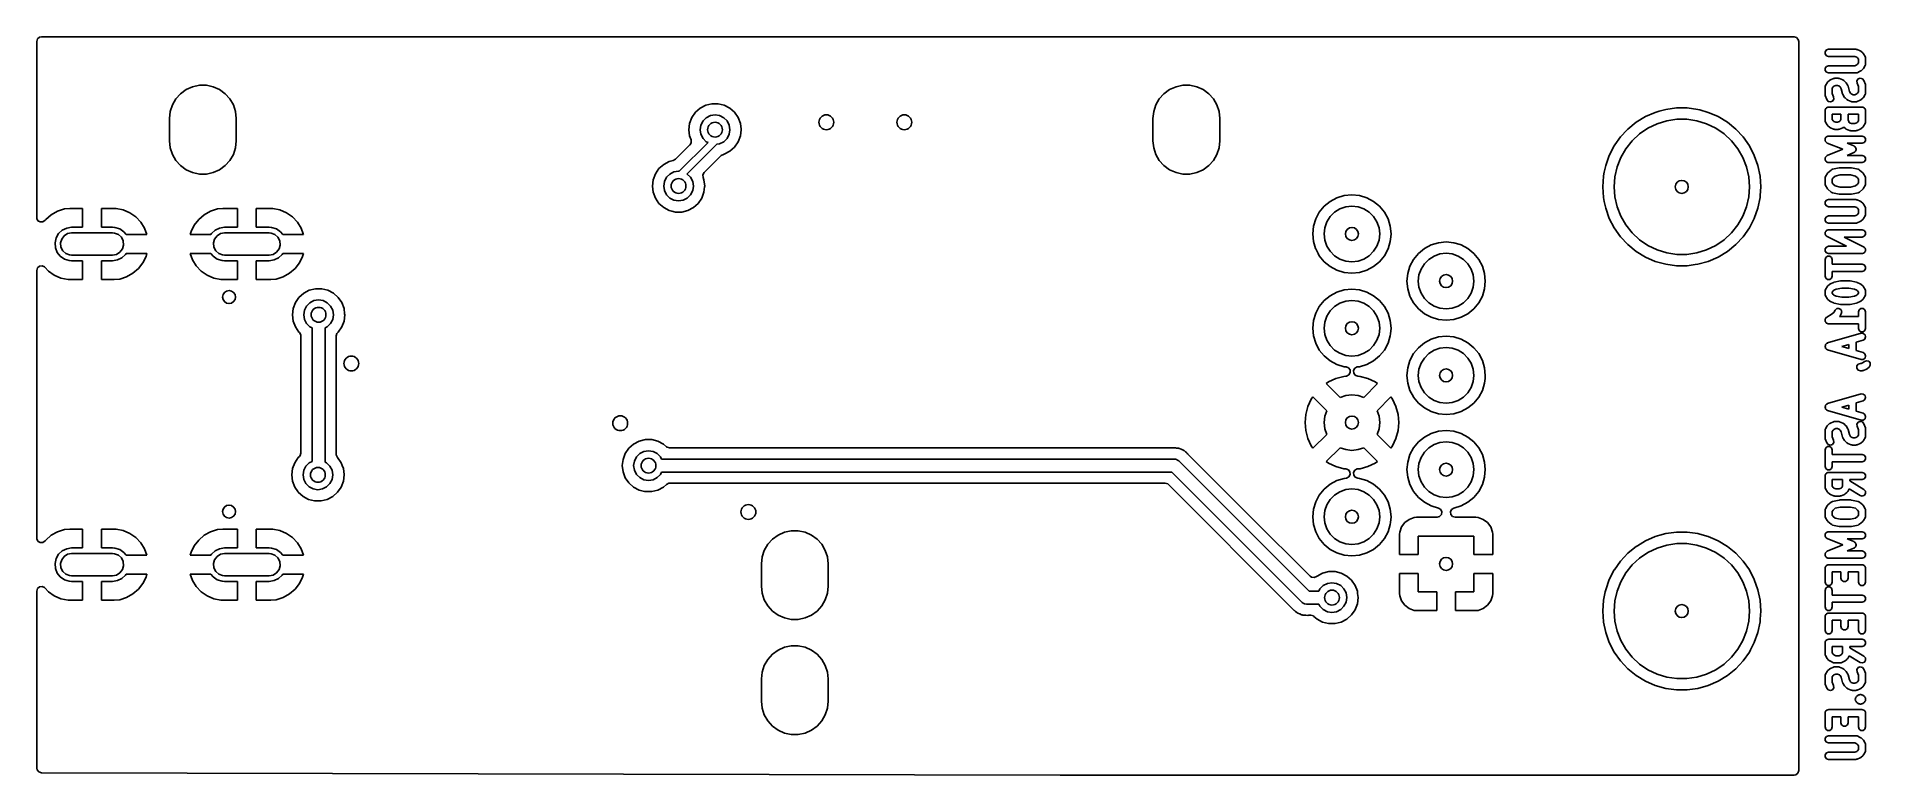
# Model space of a CAD drawing. Extents: x 4.87 to 6.82, y -3.89 to -3.11.
import ezdxf

# ---------------------------------------------------------------- set-up
doc = ezdxf.new("R2010")
doc.units = 0
doc.header["$MEASUREMENT"] = 0
doc.layers.add('BLACK', color=7, linetype='CONTINUOUS')

msp = doc.modelspace()

# ---------------------------------------------------------------- linework, layer by layer
at = {"layer": 'BLACK', "linetype": 'CONTINUOUS'}
for p, q in [((4.87095, -3.11496), (4.87173, -3.11228)), ((4.87173, -3.11228), (4.87384, -3.11045)), ((4.87384, -3.11045), (4.87591, -3.11)), ((4.87591, -3.11), (6.7352, -3.11)), ((6.7352, -3.11), (6.73788, -3.11079)), ((6.73788, -3.11079), (6.73971, -3.1129)), ((4.87095, -3.26842), (4.87095, -3.11496)), ((6.73971, -3.1129), (6.74016, -3.11496)), ((6.74016, -3.11496), (6.74016, -3.88858)), ((6.76825, -3.12592), (6.76964, -3.124)), ((6.76825, -3.1283), (6.76825, -3.12592)), ((6.76964, -3.13021), (6.76825, -3.1283)), ((6.76964, -3.124), (6.7719, -3.12327)), ((6.7719, -3.13095), (6.76964, -3.13021)), ((6.7719, -3.12327), (6.80058, -3.12327)), ((6.79979, -3.13095), (6.7719, -3.13095)), ((6.80189, -3.13186), (6.79979, -3.13095)), ((6.80058, -3.12327), (6.80133, -3.12351)), ((6.80133, -3.12351), (6.80211, -3.12359)), ((6.80211, -3.12359), (6.80548, -3.12505)), ((6.80548, -3.12505), (6.80593, -3.12544)), ((6.80593, -3.12544), (6.80647, -3.12567)), ((6.80647, -3.12567), (6.80816, -3.12713)), ((6.80816, -3.12713), (6.80849, -3.12768)), ((6.80849, -3.12768), (6.80897, -3.12812)), ((6.80897, -3.12812), (6.81066, -3.13104)), ((6.81066, -3.13104), (6.81086, -3.13201)), ((6.76825, -3.14347), (6.76964, -3.14155)), ((6.76825, -3.14584), (6.76825, -3.14347)), ((6.76964, -3.14776), (6.76825, -3.14584)), ((6.76964, -3.14155), (6.7719, -3.14082)), ((6.7719, -3.1485), (6.76964, -3.14776)), ((6.7719, -3.14082), (6.79979, -3.14082)), ((6.80058, -3.1485), (6.7719, -3.1485)), ((6.79979, -3.14082), (6.80189, -3.13991)), ((6.80133, -3.14825), (6.80058, -3.1485)), ((6.80211, -3.14818), (6.80133, -3.14825)), ((6.80264, -3.13251), (6.80189, -3.13186)), ((6.80189, -3.13991), (6.80264, -3.13925)), ((6.80548, -3.14672), (6.80211, -3.14818)), ((6.80349, -3.13399), (6.80264, -3.13251)), ((6.80264, -3.13925), (6.80349, -3.13778)), ((6.80349, -3.13778), (6.80349, -3.13399)), ((6.80593, -3.14633), (6.80548, -3.14672)), ((6.80647, -3.1461), (6.80593, -3.14633)), ((6.80816, -3.14463), (6.80647, -3.1461)), ((6.80849, -3.14408), (6.80816, -3.14463)), ((6.80897, -3.14365), (6.80849, -3.14408)), ((6.81066, -3.14073), (6.80897, -3.14365)), ((6.81086, -3.13975), (6.81066, -3.14073)), ((6.81086, -3.13201), (6.81117, -3.13296)), ((6.81117, -3.13881), (6.81086, -3.13975)), ((6.81117, -3.13296), (6.81117, -3.13881)), ((5.01858, -3.17602), (5.02353, -3.17052)), ((5.02353, -3.17052), (5.02953, -3.16616)), ((5.02953, -3.16616), (5.03629, -3.16315)), ((5.03629, -3.16315), (5.04354, -3.16161)), ((5.04354, -3.16161), (5.05095, -3.16161)), ((5.05095, -3.16161), (5.05819, -3.16315)), ((5.05819, -3.16315), (5.06496, -3.16616)), ((5.06496, -3.16616), (5.07095, -3.17052)), ((5.07095, -3.17052), (5.07591, -3.17602)), ((6.06189, -3.17602), (6.06684, -3.17052)), ((6.06684, -3.17052), (6.07283, -3.16616)), ((6.07283, -3.16616), (6.0796, -3.16315)), ((6.0796, -3.16315), (6.08685, -3.16161)), ((6.08685, -3.16161), (6.09425, -3.16161)), ((6.09425, -3.16161), (6.1015, -3.16315)), ((6.1015, -3.16315), (6.10827, -3.16616)), ((6.10827, -3.16616), (6.11426, -3.17052)), ((6.11426, -3.17052), (6.11922, -3.17602)), ((6.76806, -3.16367), (6.76837, -3.16272)), ((6.76806, -3.17098), (6.76806, -3.16367)), ((6.76837, -3.16272), (6.76857, -3.16175)), ((6.76857, -3.16175), (6.77026, -3.15882)), ((6.77026, -3.15882), (6.77074, -3.15839)), ((6.77074, -3.15839), (6.77107, -3.15784)), ((6.77107, -3.15784), (6.77276, -3.15638)), ((6.77276, -3.15638), (6.7733, -3.15615)), ((6.7733, -3.15615), (6.77375, -3.15576)), ((6.77375, -3.15576), (6.77712, -3.1543)), ((6.77659, -3.16322), (6.77574, -3.16469)), ((6.77574, -3.16469), (6.77574, -3.17027)), ((6.77574, -3.17027), (6.77717, -3.17399)), ((6.77734, -3.16257), (6.77659, -3.16322)), ((6.77712, -3.1543), (6.7779, -3.15422)), ((6.77944, -3.16166), (6.77734, -3.16257)), ((6.7779, -3.15422), (6.77865, -3.15398)), ((6.77865, -3.15398), (6.78202, -3.15398)), ((6.78123, -3.16166), (6.77944, -3.16166)), ((6.78333, -3.16257), (6.78123, -3.16166)), ((6.78202, -3.15398), (6.78277, -3.15422)), ((6.78277, -3.15422), (6.78355, -3.1543)), ((6.78408, -3.16322), (6.78333, -3.16257)), ((6.78355, -3.1543), (6.78692, -3.15576)), ((6.78521, -3.16518), (6.78408, -3.16322)), ((6.78677, -3.17058), (6.78521, -3.16518)), ((6.78704, -3.17097), (6.78677, -3.17058)), ((6.78692, -3.15576), (6.78737, -3.15615)), ((6.78737, -3.15615), (6.78791, -3.15638)), ((6.78791, -3.15638), (6.7896, -3.15784)), ((6.7896, -3.15784), (6.78993, -3.15839)), ((6.78993, -3.15839), (6.79041, -3.15882)), ((6.79041, -3.15882), (6.7921, -3.16175)), ((6.7921, -3.16175), (6.79219, -3.16221)), ((6.79219, -3.16221), (6.79246, -3.1626)), ((6.79246, -3.1626), (6.79402, -3.168)), ((6.79402, -3.168), (6.79515, -3.16996)), ((6.79515, -3.16996), (6.7959, -3.17062)), ((6.7959, -3.17062), (6.798, -3.17153)), ((6.79979, -3.17153), (6.80189, -3.17062)), ((6.80189, -3.17062), (6.80264, -3.16996)), ((6.80194, -3.15683), (6.80323, -3.15484)), ((6.80206, -3.1592), (6.80194, -3.15683)), ((6.80349, -3.16292), (6.80206, -3.1592)), ((6.80264, -3.16996), (6.80349, -3.16849)), ((6.80323, -3.15484), (6.80544, -3.15398)), ((6.80349, -3.16849), (6.80349, -3.16292)), ((6.80544, -3.15398), (6.80773, -3.1546)), ((6.80773, -3.1546), (6.80923, -3.15644)), ((6.80923, -3.15644), (6.81091, -3.16083)), ((6.81086, -3.17046), (6.81066, -3.17143)), ((6.81117, -3.16952), (6.81086, -3.17046)), ((6.81091, -3.16083), (6.81095, -3.16153)), ((6.81095, -3.16153), (6.81117, -3.1622)), ((6.81117, -3.1622), (6.81117, -3.16952)), ((5.01181, -3.19685), (5.01259, -3.18948)), ((5.01259, -3.18948), (5.01487, -3.18244)), ((5.01487, -3.18244), (5.01858, -3.17602)), ((5.07591, -3.17602), (5.07961, -3.18244)), ((5.07961, -3.18244), (5.0819, -3.18948)), ((5.0819, -3.18948), (5.08268, -3.19685)), ((5.57477, -3.1858), (5.56976, -3.19024)), ((5.5807, -3.18269), (5.57477, -3.1858)), ((5.57477, -3.1858), (5.57477, -3.1858)), ((5.5872, -3.18108), (5.5807, -3.18269)), ((5.5807, -3.18269), (5.5807, -3.18269)), ((5.5939, -3.18108), (5.5872, -3.18108)), ((5.5872, -3.18108), (5.5872, -3.18108)), ((5.6004, -3.18269), (5.5939, -3.18108)), ((5.5939, -3.18108), (5.5939, -3.18108)), ((5.60633, -3.1858), (5.6004, -3.18269)), ((5.6004, -3.18269), (5.6004, -3.18269)), ((5.61135, -3.19024), (5.60633, -3.1858)), ((5.60633, -3.1858), (5.60633, -3.1858)), ((6.05512, -3.19685), (6.05589, -3.18948)), ((6.05589, -3.18948), (6.05818, -3.18244)), ((6.05818, -3.18244), (6.06189, -3.17602)), ((6.11922, -3.17602), (6.12292, -3.18244)), ((6.12292, -3.18244), (6.12521, -3.18948)), ((6.12521, -3.18948), (6.12598, -3.19685)), ((6.59223, -3.18909), (6.58805, -3.19026)), ((6.59908, -3.18717), (6.59223, -3.18909)), ((6.61042, -3.18561), (6.59908, -3.18717)), ((6.62187, -3.18561), (6.61042, -3.18561)), ((6.61042, -3.18561), (6.61042, -3.18561)), ((6.63321, -3.18717), (6.62187, -3.18561)), ((6.62187, -3.18561), (6.62187, -3.18561)), ((6.63521, -3.18773), (6.63321, -3.18717)), ((6.63321, -3.18717), (6.63321, -3.18717)), ((6.64423, -3.19026), (6.63521, -3.18773)), ((6.76828, -3.17165), (6.76806, -3.17098)), ((6.76806, -3.18853), (6.76825, -3.18795)), ((6.76806, -3.19876), (6.76806, -3.18853)), ((6.76825, -3.18734), (6.7686, -3.18685)), ((6.76825, -3.18795), (6.76825, -3.18734)), ((6.76832, -3.17236), (6.76828, -3.17165)), ((6.77, -3.17674), (6.76832, -3.17236)), ((6.7686, -3.18685), (6.76879, -3.18627)), ((6.76879, -3.18627), (6.76928, -3.18591)), ((6.76928, -3.18591), (6.76964, -3.18542)), ((6.76964, -3.18542), (6.77022, -3.18523)), ((6.7715, -3.17859), (6.77, -3.17674)), ((6.77022, -3.18523), (6.77071, -3.18488)), ((6.77071, -3.18488), (6.77132, -3.18488)), ((6.77132, -3.18488), (6.7719, -3.18469)), ((6.77379, -3.1792), (6.7715, -3.17859)), ((6.7719, -3.18469), (6.80733, -3.18469)), ((6.776, -3.17835), (6.77379, -3.1792)), ((6.77729, -3.17636), (6.776, -3.17835)), ((6.77717, -3.17399), (6.77729, -3.17636)), ((6.78713, -3.17143), (6.78704, -3.17097)), ((6.78882, -3.17436), (6.78713, -3.17143)), ((6.7893, -3.17479), (6.78882, -3.17436)), ((6.78963, -3.17534), (6.7893, -3.17479)), ((6.79132, -3.1768), (6.78963, -3.17534)), ((6.79186, -3.17703), (6.79132, -3.1768)), ((6.79231, -3.17743), (6.79186, -3.17703)), ((6.79568, -3.17889), (6.79231, -3.17743)), ((6.79646, -3.17896), (6.79568, -3.17889)), ((6.79721, -3.1792), (6.79646, -3.17896)), ((6.80058, -3.1792), (6.79721, -3.1792)), ((6.798, -3.17153), (6.79979, -3.17153)), ((6.80133, -3.17896), (6.80058, -3.1792)), ((6.80211, -3.17889), (6.80133, -3.17896)), ((6.80548, -3.17743), (6.80211, -3.17889)), ((6.80593, -3.17703), (6.80548, -3.17743)), ((6.80647, -3.1768), (6.80593, -3.17703)), ((6.80816, -3.17534), (6.80647, -3.1768)), ((6.80733, -3.18469), (6.80791, -3.18488)), ((6.80791, -3.18488), (6.80852, -3.18488)), ((6.80849, -3.17479), (6.80816, -3.17534)), ((6.80897, -3.17436), (6.80849, -3.17479)), ((6.80852, -3.18488), (6.80901, -3.18523)), ((6.81066, -3.17143), (6.80897, -3.17436)), ((6.80901, -3.18523), (6.80959, -3.18542)), ((6.80959, -3.18542), (6.80994, -3.18591)), ((6.80994, -3.18591), (6.81044, -3.18627)), ((6.81044, -3.18627), (6.81062, -3.18685)), ((6.81062, -3.18685), (6.81098, -3.18734)), ((6.81098, -3.18734), (6.81098, -3.18795)), ((6.81098, -3.18795), (6.81117, -3.18853)), ((6.81117, -3.18853), (6.81117, -3.20022)), ((5.01181, -3.22047), (5.01181, -3.19685)), ((5.08268, -3.19685), (5.08268, -3.22047)), ((5.56358, -3.20201), (5.56277, -3.20866)), ((5.56277, -3.20866), (5.56277, -3.20866)), ((5.56277, -3.20866), (5.56358, -3.21531)), ((5.56595, -3.19575), (5.56358, -3.20201)), ((5.56976, -3.19024), (5.56595, -3.19575)), ((5.56595, -3.19575), (5.56595, -3.19575)), ((5.56976, -3.19024), (5.56976, -3.19024)), ((5.5748, -3.20866), (5.57557, -3.20379)), ((5.57557, -3.21353), (5.5748, -3.20866)), ((5.57557, -3.20379), (5.57781, -3.1994)), ((5.57781, -3.1994), (5.58129, -3.19592)), ((5.58129, -3.19592), (5.58568, -3.19368)), ((5.58568, -3.19368), (5.59055, -3.19291)), ((5.59055, -3.19291), (5.59542, -3.19368)), ((5.59542, -3.19368), (5.59981, -3.19592)), ((5.59981, -3.19592), (5.60329, -3.1994)), ((5.60329, -3.1994), (5.60553, -3.20379)), ((5.60553, -3.20379), (5.6063, -3.20866)), ((5.6063, -3.20866), (5.60553, -3.21353)), ((5.61515, -3.19575), (5.61135, -3.19024)), ((5.61135, -3.19024), (5.61135, -3.19024)), ((5.61753, -3.20201), (5.61515, -3.19575)), ((5.61515, -3.19575), (5.61515, -3.19575)), ((5.61825, -3.20799), (5.61753, -3.20201)), ((5.61753, -3.21531), (5.61833, -3.20866)), ((5.61833, -3.20866), (5.61825, -3.20799)), ((6.05512, -3.22047), (6.05512, -3.19685)), ((6.12598, -3.19685), (6.12598, -3.22047)), ((6.55827, -3.20866), (6.55108, -3.21636)), ((6.55889, -3.20799), (6.55827, -3.20866)), ((6.56777, -3.20077), (6.55889, -3.20799)), ((6.55889, -3.20799), (6.55889, -3.20799)), ((6.57755, -3.19482), (6.56777, -3.20077)), ((6.57134, -3.21312), (6.58022, -3.20707)), ((6.58805, -3.19026), (6.57755, -3.19482)), ((6.58022, -3.20707), (6.58989, -3.20241)), ((6.58805, -3.19026), (6.58805, -3.19026)), ((6.58805, -3.19026), (6.58805, -3.19026)), ((6.58989, -3.20241), (6.60015, -3.19924)), ((6.60015, -3.19924), (6.61077, -3.19764)), ((6.61077, -3.19764), (6.62151, -3.19764)), ((6.62151, -3.19764), (6.63213, -3.19924)), ((6.63213, -3.19924), (6.64239, -3.20241)), ((6.64239, -3.20241), (6.65207, -3.20707)), ((6.65042, -3.19295), (6.64423, -3.19026)), ((6.65473, -3.19482), (6.65042, -3.19295)), ((6.65207, -3.20707), (6.66094, -3.21312)), ((6.66451, -3.20077), (6.65473, -3.19482)), ((6.65473, -3.19482), (6.65473, -3.19482)), ((6.65473, -3.19482), (6.65473, -3.19482)), ((6.67339, -3.20799), (6.66451, -3.20077)), ((6.68121, -3.21636), (6.67339, -3.20799)), ((6.76837, -3.19971), (6.76806, -3.19876)), ((6.76857, -3.20068), (6.76837, -3.19971)), ((6.77026, -3.20361), (6.76857, -3.20068)), ((6.77074, -3.20404), (6.77026, -3.20361)), ((6.77107, -3.20459), (6.77074, -3.20404)), ((6.77276, -3.20605), (6.77107, -3.20459)), ((6.7733, -3.20628), (6.77276, -3.20605)), ((6.77375, -3.20667), (6.7733, -3.20628)), ((6.77712, -3.20813), (6.77375, -3.20667)), ((6.78493, -3.19237), (6.77574, -3.19237)), ((6.77574, -3.19237), (6.77574, -3.19773)), ((6.77574, -3.19773), (6.77659, -3.19921)), ((6.77659, -3.19921), (6.77734, -3.19986)), ((6.7779, -3.20821), (6.77712, -3.20813)), ((6.77734, -3.19986), (6.77944, -3.20077)), ((6.77865, -3.20845), (6.7779, -3.20821)), ((6.78202, -3.20845), (6.77865, -3.20845)), ((6.77944, -3.20077), (6.78123, -3.20077)), ((6.78123, -3.20077), (6.78333, -3.19986)), ((6.78277, -3.20821), (6.78202, -3.20845)), ((6.78355, -3.20813), (6.78277, -3.20821)), ((6.78333, -3.19986), (6.78408, -3.19921)), ((6.78692, -3.20667), (6.78355, -3.20813)), ((6.78408, -3.19921), (6.78493, -3.19773)), ((6.78493, -3.19773), (6.78493, -3.19237)), ((6.78737, -3.20628), (6.78692, -3.20667)), ((6.78791, -3.20605), (6.78737, -3.20628)), ((6.78793, -3.20603), (6.78791, -3.20605)), ((6.78794, -3.20605), (6.78793, -3.20603)), ((6.78963, -3.20751), (6.78794, -3.20605)), ((6.79018, -3.20774), (6.78963, -3.20751)), ((6.79062, -3.20813), (6.79018, -3.20774)), ((6.79399, -3.2096), (6.79062, -3.20813)), ((6.80349, -3.19237), (6.79261, -3.19237)), ((6.79261, -3.19237), (6.79261, -3.19805)), ((6.79261, -3.19805), (6.7937, -3.20088)), ((6.7937, -3.20088), (6.79421, -3.20132)), ((6.79421, -3.20132), (6.79632, -3.20224)), ((6.79632, -3.20224), (6.79979, -3.20224)), ((6.79979, -3.20224), (6.80189, -3.20132)), ((6.80189, -3.20132), (6.80264, -3.20067)), ((6.80548, -3.20813), (6.80211, -3.2096)), ((6.80264, -3.20067), (6.80349, -3.1992)), ((6.80349, -3.1992), (6.80349, -3.19237)), ((6.80593, -3.20774), (6.80548, -3.20813)), ((6.80647, -3.20751), (6.80593, -3.20774)), ((6.80816, -3.20605), (6.80647, -3.20751)), ((6.80849, -3.2055), (6.80816, -3.20605)), ((6.80897, -3.20507), (6.80849, -3.2055)), ((6.81066, -3.20214), (6.80897, -3.20507)), ((6.81086, -3.20117), (6.81066, -3.20214)), ((6.81117, -3.20022), (6.81086, -3.20117)), ((5.01259, -3.22784), (5.01181, -3.22047)), ((5.01487, -3.23488), (5.01259, -3.22784)), ((5.0819, -3.22784), (5.07961, -3.23488)), ((5.08268, -3.22047), (5.0819, -3.22784)), ((5.56401, -3.22471), (5.54865, -3.24008)), ((5.55266, -3.25279), (5.58312, -3.22233)), ((5.59249, -3.2241), (5.56099, -3.2556)), ((5.56358, -3.21531), (5.56514, -3.21944)), ((5.56403, -3.22469), (5.56401, -3.22471)), ((5.56536, -3.22223), (5.56403, -3.22469)), ((5.56514, -3.21944), (5.56536, -3.22223)), ((5.57781, -3.21792), (5.57557, -3.21353)), ((5.58129, -3.2214), (5.57781, -3.21792)), ((5.58312, -3.22233), (5.58129, -3.2214)), ((5.59542, -3.22364), (5.59249, -3.2241)), ((5.59981, -3.2214), (5.59542, -3.22364)), ((5.60329, -3.21792), (5.59981, -3.2214)), ((5.60553, -3.21353), (5.60329, -3.21792)), ((5.60633, -3.23152), (5.61135, -3.22708)), ((5.61135, -3.22708), (5.61515, -3.22157)), ((5.61515, -3.22157), (5.61753, -3.21531)), ((6.05589, -3.22784), (6.05512, -3.22047)), ((6.05818, -3.23488), (6.05589, -3.22784)), ((6.12521, -3.22784), (6.12292, -3.23488)), ((6.12598, -3.22047), (6.12521, -3.22784)), ((6.54448, -3.22571), (6.53921, -3.23587)), ((6.54518, -3.22471), (6.54448, -3.22571)), ((6.54448, -3.22571), (6.54448, -3.22571)), ((6.55108, -3.21636), (6.54518, -3.22471)), ((6.55141, -3.23812), (6.55678, -3.22882)), ((6.55678, -3.22882), (6.56347, -3.22042)), ((6.56347, -3.22042), (6.57134, -3.21312)), ((6.66094, -3.21312), (6.66881, -3.22042)), ((6.66881, -3.22042), (6.67551, -3.22882)), ((6.67551, -3.22882), (6.68088, -3.23812)), ((6.68781, -3.22571), (6.68121, -3.21636)), ((6.69307, -3.23587), (6.68781, -3.22571)), ((6.68781, -3.22571), (6.68781, -3.22571)), ((6.68781, -3.22571), (6.68781, -3.22571)), ((6.76807, -3.21897), (6.76825, -3.21852)), ((6.76825, -3.21968), (6.76807, -3.21897)), ((6.76825, -3.21805), (6.76868, -3.21745)), ((6.76825, -3.21852), (6.76825, -3.21805)), ((6.76825, -3.22042), (6.76825, -3.21968)), ((6.76853, -3.22081), (6.76825, -3.22042)), ((6.76864, -3.22127), (6.76853, -3.22081)), ((6.76921, -3.22174), (6.76864, -3.22127)), ((6.76868, -3.21745), (6.76896, -3.21677)), ((6.76896, -3.21677), (6.76936, -3.21651)), ((6.76964, -3.22234), (6.76921, -3.22174)), ((6.76936, -3.21651), (6.76964, -3.21613)), ((6.76964, -3.21613), (6.77034, -3.2159)), ((6.77009, -3.22249), (6.76964, -3.22234)), ((6.77046, -3.22279), (6.77009, -3.22249)), ((6.77034, -3.2159), (6.77097, -3.21551)), ((6.78697, -3.22947), (6.77046, -3.22279)), ((6.77097, -3.21551), (6.77145, -3.21554)), ((6.77145, -3.21554), (6.7719, -3.2154)), ((6.7719, -3.2154), (6.80733, -3.2154)), ((6.80733, -3.22307), (6.79163, -3.22307)), ((6.79163, -3.22307), (6.79865, -3.22591)), ((6.79477, -3.20967), (6.79399, -3.2096)), ((6.79552, -3.20991), (6.79477, -3.20967)), ((6.80058, -3.20991), (6.79552, -3.20991)), ((6.79865, -3.22591), (6.79936, -3.22651)), ((6.79936, -3.22651), (6.80015, -3.227)), ((6.80015, -3.227), (6.80025, -3.22726)), ((6.80025, -3.22726), (6.80046, -3.22744)), ((6.80046, -3.22744), (6.80069, -3.22834)), ((6.80133, -3.20967), (6.80058, -3.20991)), ((6.80069, -3.22834), (6.80104, -3.2292)), ((6.80211, -3.2096), (6.80133, -3.20967)), ((6.80733, -3.2154), (6.80959, -3.21613)), ((6.80959, -3.22234), (6.80733, -3.22307)), ((6.80959, -3.21613), (6.81098, -3.21805)), ((6.81098, -3.22042), (6.80959, -3.22234)), ((6.81098, -3.21805), (6.81098, -3.22042)), ((5.01858, -3.2413), (5.01487, -3.23488)), ((5.02353, -3.2468), (5.01858, -3.2413)), ((5.02953, -3.25116), (5.02353, -3.2468)), ((5.07095, -3.2468), (5.06496, -3.25116)), ((5.07591, -3.2413), (5.07095, -3.2468)), ((5.07961, -3.23488), (5.07591, -3.2413)), ((5.5361, -3.24556), (5.53109, -3.25)), ((5.54203, -3.24244), (5.5361, -3.24556)), ((5.5361, -3.24556), (5.5361, -3.24556)), ((5.54633, -3.24138), (5.54203, -3.24244)), ((5.54203, -3.24244), (5.54203, -3.24244)), ((5.54865, -3.24008), (5.54633, -3.24138)), ((5.57911, -3.25421), (5.59715, -3.23618)), ((5.59715, -3.23618), (5.59947, -3.23487)), ((5.59947, -3.23487), (5.6004, -3.23464)), ((5.6004, -3.23464), (5.60633, -3.23152)), ((5.6004, -3.23464), (5.6004, -3.23464)), ((5.6004, -3.23464), (5.6004, -3.23464)), ((6.06189, -3.2413), (6.05818, -3.23488)), ((6.06684, -3.2468), (6.06189, -3.2413)), ((6.07283, -3.25116), (6.06684, -3.2468)), ((6.11426, -3.2468), (6.10827, -3.25116)), ((6.11922, -3.2413), (6.11426, -3.2468)), ((6.12292, -3.23488), (6.11922, -3.2413)), ((6.53538, -3.24666), (6.53392, -3.25365)), ((6.53921, -3.23587), (6.53538, -3.24666)), ((6.53538, -3.24666), (6.53538, -3.24666)), ((6.54509, -3.25858), (6.54748, -3.24811)), ((6.54748, -3.24811), (6.55141, -3.23812)), ((6.68088, -3.23812), (6.6848, -3.24811)), ((6.6848, -3.24811), (6.68719, -3.25858)), ((6.69691, -3.24666), (6.69307, -3.23587)), ((6.69307, -3.23587), (6.69307, -3.23587)), ((6.69307, -3.23587), (6.69307, -3.23587)), ((6.69924, -3.25787), (6.69691, -3.24666)), ((6.76807, -3.23998), (6.76825, -3.23926)), ((6.76825, -3.24042), (6.76807, -3.23998)), ((6.76825, -3.23852), (6.76853, -3.23814)), ((6.76825, -3.23926), (6.76825, -3.23852)), ((6.76825, -3.24089), (6.76825, -3.24042)), ((6.76868, -3.24149), (6.76825, -3.24089)), ((6.76853, -3.23814), (6.76864, -3.23767)), ((6.76864, -3.23767), (6.76921, -3.2372)), ((6.76896, -3.24218), (6.76868, -3.24149)), ((6.76936, -3.24243), (6.76896, -3.24218)), ((6.76921, -3.2372), (6.76964, -3.2366)), ((6.76964, -3.24281), (6.76936, -3.24243)), ((6.76964, -3.2366), (6.77009, -3.23645)), ((6.77034, -3.24304), (6.76964, -3.24281)), ((6.77009, -3.23645), (6.77046, -3.23615)), ((6.77097, -3.24343), (6.77034, -3.24304)), ((6.77046, -3.23615), (6.78697, -3.22947)), ((6.77145, -3.2434), (6.77097, -3.24343)), ((6.7719, -3.24355), (6.77145, -3.2434)), ((6.80733, -3.24355), (6.7719, -3.24355)), ((6.79865, -3.23303), (6.79163, -3.23587)), ((6.79163, -3.23587), (6.80733, -3.23587)), ((6.79936, -3.23243), (6.79865, -3.23303)), ((6.80015, -3.23194), (6.79936, -3.23243)), ((6.80025, -3.23168), (6.80015, -3.23194)), ((6.80046, -3.2315), (6.80025, -3.23168)), ((6.80069, -3.2306), (6.80046, -3.2315)), ((6.80104, -3.22974), (6.80069, -3.2306)), ((6.80104, -3.2292), (6.80097, -3.22947)), ((6.80097, -3.22947), (6.80104, -3.22974)), ((6.80733, -3.23587), (6.80959, -3.2366)), ((6.80959, -3.24281), (6.80733, -3.24355)), ((6.80959, -3.2366), (6.81098, -3.23852)), ((6.81098, -3.24089), (6.80959, -3.24281)), ((6.81098, -3.23852), (6.81098, -3.24089)), ((5.03629, -3.25417), (5.02953, -3.25116)), ((5.04354, -3.25571), (5.03629, -3.25417)), ((5.05095, -3.25571), (5.04354, -3.25571)), ((5.05819, -3.25417), (5.05095, -3.25571)), ((5.06496, -3.25116), (5.05819, -3.25417)), ((5.52491, -3.26177), (5.5241, -3.26842)), ((5.52728, -3.25551), (5.52491, -3.26177)), ((5.53109, -3.25), (5.52728, -3.25551)), ((5.52728, -3.25551), (5.52728, -3.25551)), ((5.53109, -3.25), (5.53109, -3.25)), ((5.53614, -3.26842), (5.53691, -3.26355)), ((5.53691, -3.26355), (5.53914, -3.25916)), ((5.53914, -3.25916), (5.54263, -3.25568)), ((5.54263, -3.25568), (5.54702, -3.25344)), ((5.54702, -3.25344), (5.55188, -3.25267)), ((5.55188, -3.25267), (5.55266, -3.25279)), ((5.56099, -3.2556), (5.56114, -3.25568)), ((5.56114, -3.25568), (5.56462, -3.25916)), ((5.56462, -3.25916), (5.56686, -3.26355)), ((5.56686, -3.26355), (5.56763, -3.26842)), ((5.57777, -3.25669), (5.5791, -3.25423)), ((5.57799, -3.25947), (5.57777, -3.25669)), ((5.57886, -3.26177), (5.57799, -3.25947)), ((5.57966, -3.26842), (5.57886, -3.26177)), ((5.57886, -3.26177), (5.57886, -3.26177)), ((5.5791, -3.25423), (5.57911, -3.25421)), ((6.0796, -3.25417), (6.07283, -3.25116)), ((6.08685, -3.25571), (6.0796, -3.25417)), ((6.09425, -3.25571), (6.08685, -3.25571)), ((6.1015, -3.25417), (6.09425, -3.25571)), ((6.10827, -3.25116), (6.1015, -3.25417)), ((6.53305, -3.25787), (6.53227, -3.26929)), ((6.53354, -3.25551), (6.53305, -3.25787)), ((6.53305, -3.25787), (6.53305, -3.25787)), ((6.53392, -3.25365), (6.53354, -3.25551)), ((6.54429, -3.26929), (6.54509, -3.25858)), ((6.68719, -3.25858), (6.68799, -3.26929)), ((6.70002, -3.26929), (6.69924, -3.25787)), ((6.69924, -3.25787), (6.69924, -3.25787)), ((6.69924, -3.25787), (6.69924, -3.25787)), ((6.76806, -3.26018), (6.76837, -3.25923)), ((6.76806, -3.26603), (6.76806, -3.26018)), ((6.76837, -3.26697), (6.76806, -3.26603)), ((6.76837, -3.25923), (6.76857, -3.25826)), ((6.76857, -3.26795), (6.76837, -3.26697)), ((6.76857, -3.25826), (6.77026, -3.25534)), ((6.77026, -3.25534), (6.77074, -3.25491)), ((6.77074, -3.25491), (6.77107, -3.25435)), ((6.77107, -3.25435), (6.77445, -3.25143)), ((6.77445, -3.25143), (6.77532, -3.25106)), ((6.77532, -3.25106), (6.77615, -3.25058)), ((6.77659, -3.25973), (6.77574, -3.26121)), ((6.77574, -3.26121), (6.77574, -3.265)), ((6.77574, -3.265), (6.77659, -3.26648)), ((6.77615, -3.25058), (6.7829, -3.24912)), ((6.77873, -3.25787), (6.77659, -3.25973)), ((6.77659, -3.26648), (6.77873, -3.26833)), ((6.78412, -3.25671), (6.77873, -3.25787)), ((6.7829, -3.24912), (6.78331, -3.24916)), ((6.78331, -3.24916), (6.78371, -3.24903)), ((6.78371, -3.24903), (6.79552, -3.24903)), ((6.79511, -3.25671), (6.78412, -3.25671)), ((6.8005, -3.25787), (6.79511, -3.25671)), ((6.79552, -3.24903), (6.79592, -3.24916)), ((6.79592, -3.24916), (6.79633, -3.24912)), ((6.79633, -3.24912), (6.80308, -3.25058)), ((6.80264, -3.25973), (6.8005, -3.25787)), ((6.8005, -3.26833), (6.80264, -3.26648)), ((6.80349, -3.26121), (6.80264, -3.25973)), ((6.80264, -3.26648), (6.80349, -3.265)), ((6.80308, -3.25058), (6.80391, -3.25106)), ((6.80349, -3.265), (6.80349, -3.26121)), ((6.80391, -3.25106), (6.80478, -3.25143)), ((6.80478, -3.25143), (6.80816, -3.25435)), ((6.80816, -3.25435), (6.80849, -3.25491)), ((6.80849, -3.25491), (6.80897, -3.25534)), ((6.80897, -3.25534), (6.81066, -3.25826)), ((6.81066, -3.25826), (6.81086, -3.25923)), ((6.81086, -3.26697), (6.81066, -3.26795)), ((6.81086, -3.25923), (6.81117, -3.26018)), ((6.81117, -3.26603), (6.81086, -3.26697)), ((6.81117, -3.26018), (6.81117, -3.26603)), ((4.87095, -3.30175), (4.87095, -3.26842)), ((5.5241, -3.26842), (5.5241, -3.26842)), ((5.5241, -3.26842), (5.52491, -3.27507)), ((5.52491, -3.27507), (5.52728, -3.28133)), ((5.52728, -3.28133), (5.52728, -3.28133)), ((5.52728, -3.28133), (5.53109, -3.28684)), ((5.53109, -3.28684), (5.53109, -3.28684)), ((5.53109, -3.28684), (5.53455, -3.28991)), ((5.53691, -3.27329), (5.53614, -3.26842)), ((5.53914, -3.27768), (5.53691, -3.27329)), ((5.54263, -3.28116), (5.53914, -3.27768)), ((5.54702, -3.2834), (5.54263, -3.28116)), ((5.55188, -3.28417), (5.54702, -3.2834)), ((5.55675, -3.2834), (5.55188, -3.28417)), ((5.56114, -3.28116), (5.55675, -3.2834)), ((5.56462, -3.27768), (5.56114, -3.28116)), ((5.56686, -3.27329), (5.56462, -3.27768)), ((5.56763, -3.26842), (5.56686, -3.27329)), ((5.56767, -3.29128), (5.57268, -3.28684)), ((5.57268, -3.28684), (5.57648, -3.28133)), ((5.57648, -3.28133), (5.57886, -3.27507)), ((5.57886, -3.27507), (5.57956, -3.26929)), ((5.57956, -3.26929), (5.57966, -3.26842)), ((5.57956, -3.26929), (5.57956, -3.26929)), ((5.57966, -3.26842), (5.57966, -3.26842)), ((6.24305, -3.28474), (6.23676, -3.28991)), ((6.25024, -3.2809), (6.24305, -3.28474)), ((6.25803, -3.27853), (6.25024, -3.2809)), ((6.26614, -3.27773), (6.25803, -3.27853)), ((6.27425, -3.27853), (6.26614, -3.27773)), ((6.26614, -3.27773), (6.26614, -3.27773)), ((6.28205, -3.2809), (6.27425, -3.27853)), ((6.28923, -3.28474), (6.28205, -3.2809)), ((6.29553, -3.28991), (6.28923, -3.28474)), ((6.28923, -3.28474), (6.28923, -3.28474)), ((6.28923, -3.28474), (6.28923, -3.28474)), ((6.53227, -3.26929), (6.53227, -3.26929)), ((6.53227, -3.26929), (6.53305, -3.28071)), ((6.53305, -3.28071), (6.53305, -3.28071)), ((6.53305, -3.28071), (6.53305, -3.28071)), ((6.53305, -3.28071), (6.53388, -3.28474)), ((6.53388, -3.28474), (6.53538, -3.29192)), ((6.54509, -3.28), (6.54429, -3.26929)), ((6.54748, -3.29047), (6.54509, -3.28)), ((6.68719, -3.28), (6.6848, -3.29047)), ((6.68799, -3.26929), (6.68719, -3.28)), ((6.69691, -3.29192), (6.69924, -3.28071)), ((6.69924, -3.28071), (6.69939, -3.27853)), ((6.69939, -3.27853), (6.70002, -3.26929)), ((6.70002, -3.26929), (6.70002, -3.26929)), ((6.76825, -3.28532), (6.76964, -3.2834)), ((6.76825, -3.28769), (6.76825, -3.28532)), ((6.77026, -3.27087), (6.76857, -3.26795)), ((6.76964, -3.2834), (6.7719, -3.28266)), ((6.77074, -3.2713), (6.77026, -3.27087)), ((6.77107, -3.27185), (6.77074, -3.2713)), ((6.77445, -3.27478), (6.77107, -3.27185)), ((6.7719, -3.28266), (6.80058, -3.28266)), ((6.77532, -3.27515), (6.77445, -3.27478)), ((6.77615, -3.27563), (6.77532, -3.27515)), ((6.7829, -3.27709), (6.77615, -3.27563)), ((6.77873, -3.26833), (6.78412, -3.2695)), ((6.78331, -3.27705), (6.7829, -3.27709)), ((6.78371, -3.27718), (6.78331, -3.27705)), ((6.79552, -3.27718), (6.78371, -3.27718)), ((6.78412, -3.2695), (6.79511, -3.2695)), ((6.79511, -3.2695), (6.8005, -3.26833)), ((6.79592, -3.27705), (6.79552, -3.27718)), ((6.79633, -3.27709), (6.79592, -3.27705)), ((6.80308, -3.27563), (6.79633, -3.27709)), ((6.80058, -3.28266), (6.80133, -3.28291)), ((6.80133, -3.28291), (6.80211, -3.28298)), ((6.80211, -3.28298), (6.80548, -3.28444)), ((6.80391, -3.27515), (6.80308, -3.27563)), ((6.80478, -3.27478), (6.80391, -3.27515)), ((6.80816, -3.27185), (6.80478, -3.27478)), ((6.80548, -3.28444), (6.80593, -3.28483)), ((6.80593, -3.28483), (6.80647, -3.28506)), ((6.80647, -3.28506), (6.80816, -3.28653)), ((6.80849, -3.2713), (6.80816, -3.27185)), ((6.80816, -3.28653), (6.80849, -3.28708)), ((6.80897, -3.27087), (6.80849, -3.2713)), ((6.80849, -3.28708), (6.80897, -3.28751)), ((6.81066, -3.26795), (6.80897, -3.27087)), ((4.87105, -3.30272), (4.87095, -3.30175)), ((4.87235, -3.3052), (4.87105, -3.30272)), ((4.87478, -3.30658), (4.87235, -3.3052)), ((4.87757, -3.30642), (4.87478, -3.30658)), ((4.87983, -3.30478), (4.87757, -3.30642)), ((4.88059, -3.3038), (4.87983, -3.30478)), ((4.88641, -3.29881), (4.88059, -3.3038)), ((4.88059, -3.3038), (4.88059, -3.3038)), ((4.89312, -3.29508), (4.88641, -3.29881)), ((4.90044, -3.29279), (4.89312, -3.29508)), ((4.90616, -3.2922), (4.90044, -3.29279)), ((4.91972, -3.2922), (4.90616, -3.2922)), ((4.91972, -3.3122), (4.91972, -3.2922)), ((4.95521, -3.2922), (4.93972, -3.2922)), ((4.93972, -3.2922), (4.93972, -3.3122)), ((4.96273, -3.29375), (4.95521, -3.2922)), ((4.96978, -3.29677), (4.96273, -3.29375)), ((4.97607, -3.30116), (4.96978, -3.29677)), ((4.98136, -3.30672), (4.97607, -3.30116)), ((4.98541, -3.31323), (4.98136, -3.30672)), ((4.98136, -3.30672), (4.98136, -3.30672)), ((5.0428, -3.3038), (5.0381, -3.30987)), ((5.04862, -3.29881), (5.0428, -3.3038)), ((5.0428, -3.3038), (5.0428, -3.3038)), ((5.05533, -3.29508), (5.04862, -3.29881)), ((5.06264, -3.29279), (5.05533, -3.29508)), ((5.06836, -3.2922), (5.06264, -3.29279)), ((5.0839, -3.2922), (5.06836, -3.2922)), ((5.0839, -3.3122), (5.0839, -3.2922)), ((5.12136, -3.2922), (5.1039, -3.2922)), ((5.1039, -3.2922), (5.1039, -3.3122)), ((5.12887, -3.29375), (5.12136, -3.2922)), ((5.13592, -3.29677), (5.12887, -3.29375)), ((5.14221, -3.30116), (5.13592, -3.29677)), ((5.1475, -3.30672), (5.14221, -3.30116)), ((5.15156, -3.31323), (5.1475, -3.30672)), ((5.1475, -3.30672), (5.1475, -3.30672)), ((5.53455, -3.28991), (5.5361, -3.29128)), ((5.5361, -3.29128), (5.54203, -3.2944)), ((5.54203, -3.2944), (5.54203, -3.2944)), ((5.54203, -3.2944), (5.54203, -3.2944)), ((5.54203, -3.2944), (5.54482, -3.29508)), ((5.54482, -3.29508), (5.54853, -3.296)), ((5.54853, -3.296), (5.54854, -3.296)), ((5.54854, -3.296), (5.55523, -3.296)), ((5.55523, -3.296), (5.56173, -3.2944)), ((5.55523, -3.296), (5.55523, -3.296)), ((5.56173, -3.2944), (5.56767, -3.29128)), ((6.22775, -3.30339), (6.22538, -3.31118)), ((6.23159, -3.2962), (6.22775, -3.30339)), ((6.23676, -3.28991), (6.23159, -3.2962)), ((6.23735, -3.31272), (6.23954, -3.30648)), ((6.23954, -3.30648), (6.24306, -3.30088)), ((6.24306, -3.30088), (6.24773, -3.29621)), ((6.24773, -3.29621), (6.25333, -3.29269)), ((6.25333, -3.29269), (6.25957, -3.2905)), ((6.25957, -3.2905), (6.26614, -3.28976)), ((6.26614, -3.28976), (6.27271, -3.2905)), ((6.27271, -3.2905), (6.27895, -3.29269)), ((6.27895, -3.29269), (6.28455, -3.29621)), ((6.28455, -3.29621), (6.28923, -3.30088)), ((6.28923, -3.30088), (6.29275, -3.30648)), ((6.29275, -3.30648), (6.29493, -3.31272)), ((6.3007, -3.2962), (6.29553, -3.28991)), ((6.30454, -3.30339), (6.3007, -3.2962)), ((6.3069, -3.31118), (6.30454, -3.30339)), ((6.53538, -3.29192), (6.53538, -3.29192)), ((6.53538, -3.29192), (6.53921, -3.30271)), ((6.53921, -3.30271), (6.54448, -3.31287)), ((6.55141, -3.30047), (6.54748, -3.29047)), ((6.55678, -3.30977), (6.55141, -3.30047)), ((6.68088, -3.30047), (6.67551, -3.30977)), ((6.6848, -3.29047), (6.68088, -3.30047)), ((6.68781, -3.31287), (6.69115, -3.30642)), ((6.69115, -3.30642), (6.69307, -3.30271)), ((6.69307, -3.30271), (6.69691, -3.29192)), ((6.69307, -3.30271), (6.69307, -3.30271)), ((6.69307, -3.30271), (6.69307, -3.30271)), ((6.76964, -3.28961), (6.76825, -3.28769)), ((6.76825, -3.30286), (6.76964, -3.30094)), ((6.76825, -3.30524), (6.76825, -3.30286)), ((6.76964, -3.30715), (6.76825, -3.30524)), ((6.7719, -3.29034), (6.76964, -3.28961)), ((6.76964, -3.30094), (6.7719, -3.30021)), ((6.79979, -3.29034), (6.7719, -3.29034)), ((6.7719, -3.30021), (6.79979, -3.30021)), ((6.80189, -3.29125), (6.79979, -3.29034)), ((6.79979, -3.30021), (6.80189, -3.2993)), ((6.80264, -3.2919), (6.80189, -3.29125)), ((6.80189, -3.2993), (6.80264, -3.29865)), ((6.80548, -3.30611), (6.80211, -3.30757)), ((6.80349, -3.29338), (6.80264, -3.2919)), ((6.80264, -3.29865), (6.80349, -3.29717)), ((6.80349, -3.29717), (6.80349, -3.29338)), ((6.80593, -3.30572), (6.80548, -3.30611)), ((6.80647, -3.30549), (6.80593, -3.30572)), ((6.80816, -3.30403), (6.80647, -3.30549)), ((6.80849, -3.30347), (6.80816, -3.30403)), ((6.80897, -3.30304), (6.80849, -3.30347)), ((6.80897, -3.28751), (6.81066, -3.29043)), ((6.81066, -3.30012), (6.80897, -3.30304)), ((6.81066, -3.29043), (6.81086, -3.29141)), ((6.81086, -3.29915), (6.81066, -3.30012)), ((6.81086, -3.29141), (6.81117, -3.29235)), ((6.81117, -3.2982), (6.81086, -3.29915)), ((6.81117, -3.29235), (6.81117, -3.2982)), ((4.8904, -3.3286), (4.89158, -3.32345)), ((4.89158, -3.32345), (4.89422, -3.31888)), ((4.89422, -3.31888), (4.89809, -3.31528)), ((4.89631, -3.32883), (4.8975, -3.32466)), ((4.8975, -3.32466), (4.90011, -3.32119)), ((4.89809, -3.31528), (4.90285, -3.31299)), ((4.90011, -3.32119), (4.9038, -3.31891)), ((4.90285, -3.31299), (4.90807, -3.3122)), ((4.9038, -3.31891), (4.90807, -3.31811)), ((4.90807, -3.3122), (4.91972, -3.3122)), ((4.90807, -3.31811), (4.95138, -3.31811)), ((4.93972, -3.3122), (4.95138, -3.3122)), ((4.95138, -3.3122), (4.95402, -3.3124)), ((4.95138, -3.31811), (4.95355, -3.31831)), ((4.95355, -3.31831), (4.9576, -3.31988)), ((4.95402, -3.3124), (4.95906, -3.31396)), ((4.9576, -3.31988), (4.9608, -3.3228)), ((4.95906, -3.31396), (4.96343, -3.31693)), ((4.9608, -3.3228), (4.96274, -3.32669)), ((4.96343, -3.31693), (4.96581, -3.31992)), ((4.96581, -3.31992), (4.98789, -3.31992)), ((4.98789, -3.31992), (4.98541, -3.31323)), ((4.98541, -3.31323), (4.98541, -3.31323)), ((5.03472, -3.31675), (5.0339, -3.31992)), ((5.0339, -3.31992), (5.05582, -3.31992)), ((5.0381, -3.30987), (5.03472, -3.31675)), ((5.03472, -3.31675), (5.03472, -3.31675)), ((5.05582, -3.31992), (5.05642, -3.31888)), ((5.05642, -3.31888), (5.0603, -3.31528)), ((5.05851, -3.32883), (5.0597, -3.32466)), ((5.0597, -3.32466), (5.06232, -3.32119)), ((5.0603, -3.31528), (5.06505, -3.31299)), ((5.06232, -3.32119), (5.06601, -3.31891)), ((5.06505, -3.31299), (5.07028, -3.3122)), ((5.06601, -3.31891), (5.07028, -3.31811)), ((5.07028, -3.3122), (5.0839, -3.3122)), ((5.07028, -3.31811), (5.11752, -3.31811)), ((5.1039, -3.3122), (5.11752, -3.3122)), ((5.11752, -3.3122), (5.12016, -3.3124)), ((5.11752, -3.31811), (5.11969, -3.31831)), ((5.11969, -3.31831), (5.12374, -3.31988)), ((5.12016, -3.3124), (5.12521, -3.31396)), ((5.12374, -3.31988), (5.12695, -3.3228)), ((5.12521, -3.31396), (5.12957, -3.31693)), ((5.12695, -3.3228), (5.12888, -3.32669)), ((5.12957, -3.31693), (5.13195, -3.31992)), ((5.13195, -3.31992), (5.15404, -3.31992)), ((5.15156, -3.31323), (5.15156, -3.31323)), ((5.1538, -3.31929), (5.15156, -3.31323)), ((5.15404, -3.31992), (5.1538, -3.31929)), ((6.22538, -3.31118), (6.22458, -3.31929)), ((6.22458, -3.31929), (6.22458, -3.31929)), ((6.22458, -3.31929), (6.22538, -3.3274)), ((6.23661, -3.31929), (6.23735, -3.31272)), ((6.23735, -3.32586), (6.23661, -3.31929)), ((6.23954, -3.3321), (6.23735, -3.32586)), ((6.29493, -3.32586), (6.29275, -3.3321)), ((6.29493, -3.31272), (6.29567, -3.31929)), ((6.29567, -3.31929), (6.29493, -3.32586)), ((6.3077, -3.31929), (6.3069, -3.31118)), ((6.3069, -3.31118), (6.3069, -3.31118)), ((6.3069, -3.31118), (6.3069, -3.31118)), ((6.3069, -3.3274), (6.30741, -3.32222)), ((6.30741, -3.32222), (6.3077, -3.31929)), ((6.3077, -3.31929), (6.3077, -3.31929)), ((6.54448, -3.31287), (6.54448, -3.31287)), ((6.54448, -3.31287), (6.54448, -3.31287)), ((6.54448, -3.31287), (6.55108, -3.32222)), ((6.55108, -3.32222), (6.55889, -3.33059)), ((6.56347, -3.31816), (6.55678, -3.30977)), ((6.57134, -3.32547), (6.56347, -3.31816)), ((6.58022, -3.33152), (6.57134, -3.32547)), ((6.66094, -3.32547), (6.65207, -3.33152)), ((6.66881, -3.31816), (6.66094, -3.32547)), ((6.67551, -3.30977), (6.66881, -3.31816)), ((6.67339, -3.33059), (6.68121, -3.32222)), ((6.68121, -3.32222), (6.68781, -3.31287)), ((6.7681, -3.31812), (6.76825, -3.31782)), ((6.76825, -3.31898), (6.7681, -3.31812)), ((6.76825, -3.31749), (6.76876, -3.31678)), ((6.76825, -3.31782), (6.76825, -3.31749)), ((6.76825, -3.31986), (6.76825, -3.31898)), ((6.76844, -3.32013), (6.76825, -3.31986)), ((6.7685, -3.32045), (6.76844, -3.32013)), ((6.76913, -3.32107), (6.7685, -3.32045)), ((6.76876, -3.31678), (6.76915, -3.31599)), ((6.76964, -3.32178), (6.76913, -3.32107)), ((6.76915, -3.31599), (6.76945, -3.31584)), ((6.76945, -3.31584), (6.76964, -3.31557)), ((6.7719, -3.30789), (6.76964, -3.30715)), ((6.76964, -3.31557), (6.77048, -3.3153)), ((6.76996, -3.32188), (6.76964, -3.32178)), ((6.77019, -3.32211), (6.76996, -3.32188)), ((6.79093, -3.33238), (6.77019, -3.32211)), ((6.77048, -3.3153), (6.77125, -3.31489)), ((6.77125, -3.31489), (6.77158, -3.31494)), ((6.77158, -3.31494), (6.7719, -3.31483)), ((6.80058, -3.30789), (6.7719, -3.30789)), ((6.7719, -3.31483), (6.80733, -3.31483)), ((6.80733, -3.32251), (6.7883, -3.32251)), ((6.7883, -3.32251), (6.80903, -3.33278)), ((6.80133, -3.30765), (6.80058, -3.30789)), ((6.80211, -3.30757), (6.80133, -3.30765)), ((6.80733, -3.31483), (6.80959, -3.31557)), ((6.80959, -3.32178), (6.80733, -3.32251)), ((6.80959, -3.31557), (6.81098, -3.31749)), ((6.81098, -3.31986), (6.80959, -3.32178)), ((6.81098, -3.31749), (6.81098, -3.31986)), ((4.8908, -3.33386), (4.8904, -3.3286)), ((4.89273, -3.33878), (4.8908, -3.33386)), ((4.89602, -3.34291), (4.89273, -3.33878)), ((4.90038, -3.34588), (4.89602, -3.34291)), ((4.89671, -3.33315), (4.89631, -3.32883)), ((4.89865, -3.33704), (4.89671, -3.33315)), ((4.90185, -3.33996), (4.89865, -3.33704)), ((4.9059, -3.34153), (4.90185, -3.33996)), ((4.90807, -3.34173), (4.9059, -3.34153)), ((4.95138, -3.34173), (4.90807, -3.34173)), ((4.95564, -3.34093), (4.95138, -3.34173)), ((4.95934, -3.33865), (4.95564, -3.34093)), ((4.96136, -3.34456), (4.9566, -3.34685)), ((4.96195, -3.33519), (4.95934, -3.33865)), ((4.96523, -3.34097), (4.96136, -3.34456)), ((4.96314, -3.33101), (4.96195, -3.33519)), ((4.96274, -3.32669), (4.96314, -3.33101)), ((4.96583, -3.33992), (4.96523, -3.34097)), ((4.98775, -3.33992), (4.96583, -3.33992)), ((4.98355, -3.34997), (4.98693, -3.34309)), ((4.98693, -3.34309), (4.98775, -3.33992)), ((4.98693, -3.34309), (4.98693, -3.34309)), ((5.05584, -3.33992), (5.03376, -3.33992)), ((5.03376, -3.33992), (5.03624, -3.34662)), ((5.05823, -3.34291), (5.05584, -3.33992)), ((5.06259, -3.34588), (5.05823, -3.34291)), ((5.05892, -3.33315), (5.05851, -3.32883)), ((5.06085, -3.33704), (5.05892, -3.33315)), ((5.06406, -3.33996), (5.06085, -3.33704)), ((5.06811, -3.34153), (5.06406, -3.33996)), ((5.07028, -3.34173), (5.06811, -3.34153)), ((5.11752, -3.34173), (5.07028, -3.34173)), ((5.12179, -3.34093), (5.11752, -3.34173)), ((5.12548, -3.33865), (5.12179, -3.34093)), ((5.1275, -3.34456), (5.12274, -3.34685)), ((5.12809, -3.33519), (5.12548, -3.33865)), ((5.13137, -3.34097), (5.1275, -3.34456)), ((5.12928, -3.33101), (5.12809, -3.33519)), ((5.12888, -3.32669), (5.12928, -3.33101)), ((5.13197, -3.33992), (5.13137, -3.34097)), ((5.15389, -3.33992), (5.13197, -3.33992)), ((5.14969, -3.34997), (5.15307, -3.34309)), ((5.15307, -3.34309), (5.15389, -3.33992)), ((5.15307, -3.34309), (5.15307, -3.34309)), ((6.22538, -3.3274), (6.22538, -3.3274)), ((6.22538, -3.3274), (6.22538, -3.3274)), ((6.22538, -3.3274), (6.22761, -3.33474)), ((6.22761, -3.33474), (6.22775, -3.3352)), ((6.22775, -3.3352), (6.23039, -3.34014)), ((6.23039, -3.34014), (6.23159, -3.34238)), ((6.23159, -3.34238), (6.23676, -3.34868)), ((6.24306, -3.3377), (6.23954, -3.3321)), ((6.24773, -3.34238), (6.24306, -3.3377)), ((6.25333, -3.34589), (6.24773, -3.34238)), ((6.28455, -3.34238), (6.27895, -3.34589)), ((6.28923, -3.3377), (6.28455, -3.34238)), ((6.29275, -3.3321), (6.28923, -3.3377)), ((6.29553, -3.34868), (6.3007, -3.34238)), ((6.3007, -3.34238), (6.30454, -3.3352)), ((6.30454, -3.3352), (6.3069, -3.3274)), ((6.33676, -3.33991), (6.33159, -3.3462)), ((6.34305, -3.33474), (6.33676, -3.33991)), ((6.35024, -3.3309), (6.34305, -3.33474)), ((6.34773, -3.34621), (6.35333, -3.34269)), ((6.35803, -3.32853), (6.35024, -3.3309)), ((6.35333, -3.34269), (6.35957, -3.3405)), ((6.36614, -3.32773), (6.35803, -3.32853)), ((6.35957, -3.3405), (6.36614, -3.33976)), ((6.37425, -3.32853), (6.36614, -3.32773)), ((6.36614, -3.32773), (6.36614, -3.32773)), ((6.36614, -3.33976), (6.37271, -3.3405)), ((6.37271, -3.3405), (6.37895, -3.34269)), ((6.38104, -3.33059), (6.37425, -3.32853)), ((6.37425, -3.32853), (6.37425, -3.32853)), ((6.37425, -3.32853), (6.37425, -3.32853)), ((6.37895, -3.34269), (6.38455, -3.34621)), ((6.38205, -3.3309), (6.38104, -3.33059)), ((6.38923, -3.33474), (6.38205, -3.3309)), ((6.39553, -3.33991), (6.38923, -3.33474)), ((6.38923, -3.33474), (6.38923, -3.33474)), ((6.38923, -3.33474), (6.38923, -3.33474)), ((6.4007, -3.3462), (6.39553, -3.33991)), ((6.55889, -3.33059), (6.56777, -3.33782)), ((6.56777, -3.33782), (6.57755, -3.34376)), ((6.57755, -3.34376), (6.58805, -3.34833)), ((6.58989, -3.33617), (6.58022, -3.33152)), ((6.60015, -3.33934), (6.58989, -3.33617)), ((6.61077, -3.34094), (6.60015, -3.33934)), ((6.62151, -3.34094), (6.61077, -3.34094)), ((6.63213, -3.33934), (6.62151, -3.34094)), ((6.64239, -3.33617), (6.63213, -3.33934)), ((6.65207, -3.33152), (6.64239, -3.33617)), ((6.64423, -3.34833), (6.65473, -3.34376)), ((6.65473, -3.34376), (6.66451, -3.33782)), ((6.66451, -3.33782), (6.67339, -3.33059)), ((6.76806, -3.34646), (6.76879, -3.3442)), ((6.76825, -3.33503), (6.76964, -3.33311)), ((6.76825, -3.33741), (6.76825, -3.33503)), ((6.76964, -3.33933), (6.76825, -3.33741)), ((6.76879, -3.3442), (6.77071, -3.34281)), ((6.76964, -3.33311), (6.7719, -3.33238)), ((6.7719, -3.34006), (6.76964, -3.33933)), ((6.77071, -3.34281), (6.77308, -3.34281)), ((6.7719, -3.33238), (6.79093, -3.33238)), ((6.80733, -3.34006), (6.7719, -3.34006)), ((6.77308, -3.34281), (6.775, -3.3442)), ((6.775, -3.3442), (6.77574, -3.34646)), ((6.80765, -3.33996), (6.80733, -3.34006)), ((6.80798, -3.34), (6.80765, -3.33996)), ((6.80875, -3.3396), (6.80798, -3.34)), ((6.80959, -3.33933), (6.80875, -3.3396)), ((6.80903, -3.33278), (6.80927, -3.33301)), ((6.80927, -3.33301), (6.80959, -3.33311)), ((6.80959, -3.33311), (6.8101, -3.33383)), ((6.80978, -3.33906), (6.80959, -3.33933)), ((6.81008, -3.3389), (6.80978, -3.33906)), ((6.81047, -3.33812), (6.81008, -3.3389)), ((6.8101, -3.33383), (6.81073, -3.33444)), ((6.81098, -3.33741), (6.81047, -3.33812)), ((6.81073, -3.33444), (6.81079, -3.33477)), ((6.81079, -3.33477), (6.81098, -3.33503)), ((6.81098, -3.33503), (6.81098, -3.33591)), ((6.81098, -3.33591), (6.81113, -3.33678)), ((6.81113, -3.33678), (6.81098, -3.33707)), ((6.81098, -3.33707), (6.81098, -3.33741)), ((4.87095, -3.35804), (4.87174, -3.35535)), ((4.87095, -3.36929), (4.87095, -3.35804)), ((4.87174, -3.35535), (4.87385, -3.35352)), ((4.87385, -3.35352), (4.87662, -3.35313)), ((4.87662, -3.35313), (4.87916, -3.35429)), ((4.87916, -3.35429), (4.87951, -3.35462)), ((4.87951, -3.35462), (4.88338, -3.35869)), ((4.88338, -3.35869), (4.88967, -3.36307)), ((4.88967, -3.36307), (4.89672, -3.36609)), ((4.90543, -3.34744), (4.90038, -3.34588)), ((4.90807, -3.34764), (4.90543, -3.34744)), ((4.91972, -3.34764), (4.90807, -3.34764)), ((4.91972, -3.36764), (4.91972, -3.34764)), ((4.95138, -3.34764), (4.93972, -3.34764)), ((4.93972, -3.34764), (4.93972, -3.36764)), ((4.9566, -3.34685), (4.95138, -3.34764)), ((4.95901, -3.36706), (4.96633, -3.36476)), ((4.96633, -3.36476), (4.97304, -3.36104)), ((4.97304, -3.36104), (4.97886, -3.35604)), ((4.97886, -3.35604), (4.98355, -3.34997)), ((4.97886, -3.35604), (4.97886, -3.35604)), ((5.03624, -3.34662), (5.03624, -3.34662)), ((5.03624, -3.34662), (5.0403, -3.35313)), ((5.0403, -3.35313), (5.0403, -3.35313)), ((5.0403, -3.35313), (5.04558, -3.35869)), ((5.04558, -3.35869), (5.05188, -3.36307)), ((5.05188, -3.36307), (5.05893, -3.36609)), ((5.06764, -3.34744), (5.06259, -3.34588)), ((5.07028, -3.34764), (5.06764, -3.34744)), ((5.0839, -3.34764), (5.07028, -3.34764)), ((5.0839, -3.36764), (5.0839, -3.34764)), ((5.11752, -3.34764), (5.1039, -3.34764)), ((5.1039, -3.34764), (5.1039, -3.36764)), ((5.12274, -3.34685), (5.11752, -3.34764)), ((5.12515, -3.36706), (5.13247, -3.36476)), ((5.13247, -3.36476), (5.13918, -3.36104)), ((5.13918, -3.36104), (5.145, -3.35604)), ((5.145, -3.35604), (5.14969, -3.34997)), ((5.145, -3.35604), (5.145, -3.35604)), ((6.23676, -3.34868), (6.24305, -3.35385)), ((6.24305, -3.35385), (6.25024, -3.35769)), ((6.25024, -3.35769), (6.25803, -3.36005)), ((6.25957, -3.34808), (6.25333, -3.34589)), ((6.25803, -3.36005), (6.25803, -3.36005)), ((6.25803, -3.36005), (6.25803, -3.36005)), ((6.25803, -3.36005), (6.26614, -3.36085)), ((6.26614, -3.34882), (6.25957, -3.34808)), ((6.27271, -3.34808), (6.26614, -3.34882)), ((6.26614, -3.36085), (6.27425, -3.36005)), ((6.26614, -3.36085), (6.26614, -3.36085)), ((6.26614, -3.36085), (6.26614, -3.36085)), ((6.27895, -3.34589), (6.27271, -3.34808)), ((6.27425, -3.36005), (6.28205, -3.35769)), ((6.27425, -3.36005), (6.27425, -3.36005)), ((6.27425, -3.36005), (6.27425, -3.36005)), ((6.28205, -3.35769), (6.28923, -3.35385)), ((6.28923, -3.35385), (6.29553, -3.34868)), ((6.32538, -3.36118), (6.32458, -3.36929)), ((6.32775, -3.35339), (6.32538, -3.36118)), ((6.33159, -3.3462), (6.32775, -3.35339)), ((6.33661, -3.36929), (6.33735, -3.36272)), ((6.33735, -3.36272), (6.33954, -3.35648)), ((6.33954, -3.35648), (6.34306, -3.35088)), ((6.34306, -3.35088), (6.34773, -3.34621)), ((6.38455, -3.34621), (6.38923, -3.35088)), ((6.38923, -3.35088), (6.39275, -3.35648)), ((6.39275, -3.35648), (6.39493, -3.36272)), ((6.39493, -3.36272), (6.39567, -3.36929)), ((6.40454, -3.35339), (6.4007, -3.3462)), ((6.4069, -3.36118), (6.40454, -3.35339)), ((6.4077, -3.36929), (6.4069, -3.36118)), ((6.4069, -3.36118), (6.4069, -3.36118)), ((6.4069, -3.36118), (6.4069, -3.36118)), ((6.58805, -3.34833), (6.59908, -3.35141)), ((6.59908, -3.35141), (6.61042, -3.35297)), ((6.61042, -3.35297), (6.61042, -3.35297)), ((6.61042, -3.35297), (6.62187, -3.35297)), ((6.62187, -3.35297), (6.63027, -3.35182)), ((6.62187, -3.35297), (6.62187, -3.35297)), ((6.63027, -3.35182), (6.63321, -3.35141)), ((6.63321, -3.35141), (6.64423, -3.34833)), ((6.76806, -3.364), (6.76806, -3.34646)), ((6.76879, -3.36626), (6.76806, -3.364)), ((6.77574, -3.364), (6.775, -3.36626)), ((6.77574, -3.34646), (6.77574, -3.35139)), ((6.77574, -3.35139), (6.80733, -3.35139)), ((6.80733, -3.35907), (6.77574, -3.35907)), ((6.77574, -3.35907), (6.77574, -3.364)), ((6.80733, -3.35139), (6.80959, -3.35213)), ((6.80959, -3.35834), (6.80733, -3.35907)), ((6.80959, -3.35213), (6.81098, -3.35404)), ((6.81098, -3.35642), (6.80959, -3.35834)), ((6.81098, -3.35404), (6.81098, -3.35642)), ((4.87096, -3.5748), (4.87095, -3.36929)), ((4.89672, -3.36609), (4.90424, -3.36764)), ((4.90424, -3.36764), (4.91972, -3.36764)), ((4.93972, -3.36764), (4.95329, -3.36764)), ((4.95329, -3.36764), (4.95901, -3.36706)), ((4.95329, -3.36764), (4.95329, -3.36764)), ((5.05893, -3.36609), (5.06644, -3.36764)), ((5.06644, -3.36764), (5.0839, -3.36764)), ((5.1039, -3.36764), (5.11943, -3.36764)), ((5.11943, -3.36764), (5.12515, -3.36706)), ((5.11943, -3.36764), (5.11943, -3.36764)), ((5.15422, -3.38214), (5.14921, -3.38658)), ((5.16015, -3.37902), (5.15422, -3.38214)), ((5.15422, -3.38214), (5.15422, -3.38214)), ((5.16665, -3.37742), (5.16015, -3.37902)), ((5.16015, -3.37902), (5.16015, -3.37902)), ((5.17335, -3.37742), (5.16665, -3.37742)), ((5.16665, -3.37742), (5.16665, -3.37742)), ((5.17985, -3.37902), (5.17335, -3.37742)), ((5.17335, -3.37742), (5.17335, -3.37742)), ((5.18578, -3.38214), (5.17985, -3.37902)), ((5.17985, -3.37902), (5.17985, -3.37902)), ((5.19079, -3.38658), (5.18578, -3.38214)), ((5.18578, -3.38214), (5.18578, -3.38214)), ((6.25024, -3.3809), (6.24305, -3.38474)), ((6.25803, -3.37853), (6.25024, -3.3809)), ((6.26614, -3.37773), (6.25803, -3.37853)), ((6.27425, -3.37853), (6.26614, -3.37773)), ((6.26614, -3.37773), (6.26614, -3.37773)), ((6.28205, -3.3809), (6.27425, -3.37853)), ((6.28923, -3.38474), (6.28205, -3.3809)), ((6.32458, -3.36929), (6.32458, -3.36929)), ((6.32458, -3.36929), (6.32538, -3.3774)), ((6.32538, -3.3774), (6.32775, -3.3852)), ((6.33735, -3.37586), (6.33661, -3.36929)), ((6.33954, -3.3821), (6.33735, -3.37586)), ((6.34306, -3.3877), (6.33954, -3.3821)), ((6.39275, -3.3821), (6.38923, -3.3877)), ((6.39493, -3.37586), (6.39275, -3.3821)), ((6.39567, -3.36929), (6.39493, -3.37586)), ((6.40454, -3.3852), (6.4069, -3.3774)), ((6.4069, -3.3774), (6.4077, -3.36929)), ((6.4077, -3.36929), (6.4077, -3.36929)), ((6.76806, -3.38009), (6.76837, -3.37914)), ((6.76806, -3.38301), (6.76806, -3.38009)), ((6.76837, -3.38396), (6.76806, -3.38301)), ((6.76837, -3.37914), (6.76857, -3.37817)), ((6.76857, -3.38493), (6.76837, -3.38396)), ((6.76857, -3.37817), (6.77026, -3.37525)), ((6.77071, -3.36766), (6.76879, -3.36626)), ((6.77026, -3.37525), (6.77074, -3.37482)), ((6.77308, -3.36766), (6.77071, -3.36766)), ((6.77074, -3.37482), (6.77107, -3.37426)), ((6.77107, -3.37426), (6.77276, -3.3728)), ((6.77276, -3.3728), (6.7733, -3.37257)), ((6.775, -3.36626), (6.77308, -3.36766)), ((6.7733, -3.37257), (6.77375, -3.37218)), ((6.77375, -3.37218), (6.77712, -3.37072)), ((6.77659, -3.37964), (6.77574, -3.38112)), ((6.77574, -3.38112), (6.77574, -3.38199)), ((6.77574, -3.38199), (6.77659, -3.38346)), ((6.77734, -3.37899), (6.77659, -3.37964)), ((6.77659, -3.38346), (6.77734, -3.38411)), ((6.77712, -3.37072), (6.7775, -3.37068)), ((6.77983, -3.37791), (6.77734, -3.37899)), ((6.77734, -3.38411), (6.77983, -3.38519)), ((6.7775, -3.37068), (6.77783, -3.37049)), ((6.77783, -3.37049), (6.78458, -3.36903)), ((6.78581, -3.37662), (6.77983, -3.37791)), ((6.78458, -3.36903), (6.785, -3.36907)), ((6.785, -3.36907), (6.7854, -3.36894)), ((6.7854, -3.36894), (6.79383, -3.36894)), ((6.79342, -3.37662), (6.78581, -3.37662)), ((6.7994, -3.37791), (6.79342, -3.37662)), ((6.79383, -3.36894), (6.79423, -3.36907)), ((6.79423, -3.36907), (6.79465, -3.36903)), ((6.79465, -3.36903), (6.8014, -3.37049)), ((6.80189, -3.37899), (6.7994, -3.37791)), ((6.7994, -3.38519), (6.80189, -3.38411)), ((6.8014, -3.37049), (6.80173, -3.37068)), ((6.80173, -3.37068), (6.80211, -3.37072)), ((6.80264, -3.37964), (6.80189, -3.37899)), ((6.80189, -3.38411), (6.80264, -3.38346)), ((6.80211, -3.37072), (6.80548, -3.37218)), ((6.80349, -3.38112), (6.80264, -3.37964)), ((6.80264, -3.38346), (6.80349, -3.38199)), ((6.80349, -3.38199), (6.80349, -3.38112)), ((6.80548, -3.37218), (6.80593, -3.37257)), ((6.80593, -3.37257), (6.80647, -3.3728)), ((6.80647, -3.3728), (6.80816, -3.37426)), ((6.80816, -3.37426), (6.80849, -3.37482)), ((6.80849, -3.37482), (6.80897, -3.37525)), ((6.80897, -3.37525), (6.81066, -3.37817)), ((6.81066, -3.37817), (6.81086, -3.37914)), ((6.81086, -3.38396), (6.81066, -3.38493)), ((6.81086, -3.37914), (6.81117, -3.38009)), ((6.81117, -3.38301), (6.81086, -3.38396)), ((6.81117, -3.38009), (6.81117, -3.38301)), ((5.14303, -3.39835), (5.14222, -3.405)), ((5.1454, -3.39209), (5.14303, -3.39835)), ((5.14921, -3.38658), (5.1454, -3.39209)), ((5.1454, -3.39209), (5.1454, -3.39209)), ((5.14921, -3.38658), (5.14921, -3.38658)), ((5.15425, -3.405), (5.15502, -3.40013)), ((5.15502, -3.40013), (5.15726, -3.39574)), ((5.15726, -3.39574), (5.16074, -3.39226)), ((5.16074, -3.39226), (5.16513, -3.39002)), ((5.16513, -3.39002), (5.17, -3.38925)), ((5.17, -3.38925), (5.17487, -3.39002)), ((5.17487, -3.39002), (5.17926, -3.39226)), ((5.17926, -3.39226), (5.18274, -3.39574)), ((5.18274, -3.39574), (5.18498, -3.40013)), ((5.18498, -3.40013), (5.18575, -3.405)), ((5.1946, -3.39209), (5.19079, -3.38658)), ((5.19079, -3.38658), (5.19079, -3.38658)), ((5.19697, -3.39835), (5.1946, -3.39209)), ((5.1946, -3.39209), (5.1946, -3.39209)), ((5.19764, -3.40385), (5.19697, -3.39835)), ((5.19778, -3.405), (5.19764, -3.40385)), ((6.22775, -3.40339), (6.22538, -3.41118)), ((6.23159, -3.3962), (6.22775, -3.40339)), ((6.23676, -3.38991), (6.23159, -3.3962)), ((6.24305, -3.38474), (6.23676, -3.38991)), ((6.23954, -3.40648), (6.24306, -3.40088)), ((6.24306, -3.40088), (6.24773, -3.39621)), ((6.24773, -3.39621), (6.25333, -3.39269)), ((6.25333, -3.39269), (6.25957, -3.3905)), ((6.25957, -3.3905), (6.26614, -3.38976)), ((6.26614, -3.38976), (6.27271, -3.3905)), ((6.27271, -3.3905), (6.27895, -3.39269)), ((6.27895, -3.39269), (6.28455, -3.39621)), ((6.28455, -3.39621), (6.28923, -3.40088)), ((6.29553, -3.38991), (6.28923, -3.38474)), ((6.28923, -3.38474), (6.28923, -3.38474)), ((6.28923, -3.38474), (6.28923, -3.38474)), ((6.28923, -3.40088), (6.29275, -3.40648)), ((6.3007, -3.3962), (6.29553, -3.38991)), ((6.30454, -3.40339), (6.3007, -3.3962)), ((6.3069, -3.41118), (6.30454, -3.40339)), ((6.32775, -3.3852), (6.32849, -3.38658)), ((6.32849, -3.38658), (6.33159, -3.39238)), ((6.33159, -3.39238), (6.33676, -3.39868)), ((6.33676, -3.39868), (6.34305, -3.40385)), ((6.34305, -3.40385), (6.35024, -3.40769)), ((6.34773, -3.39238), (6.34306, -3.3877)), ((6.35333, -3.39589), (6.34773, -3.39238)), ((6.35957, -3.39808), (6.35333, -3.39589)), ((6.36614, -3.39882), (6.35957, -3.39808)), ((6.37271, -3.39808), (6.36614, -3.39882)), ((6.37895, -3.39589), (6.37271, -3.39808)), ((6.38455, -3.39238), (6.37895, -3.39589)), ((6.38205, -3.40769), (6.38923, -3.40385)), ((6.38923, -3.3877), (6.38455, -3.39238)), ((6.38923, -3.40385), (6.39553, -3.39868)), ((6.39553, -3.39868), (6.4007, -3.39238)), ((6.4007, -3.39238), (6.40454, -3.3852)), ((6.77026, -3.38786), (6.76857, -3.38493)), ((6.77074, -3.38829), (6.77026, -3.38786)), ((6.77107, -3.38884), (6.77074, -3.38829)), ((6.77276, -3.3903), (6.77107, -3.38884)), ((6.7733, -3.39053), (6.77276, -3.3903)), ((6.77375, -3.39092), (6.7733, -3.39053)), ((6.77712, -3.39239), (6.77375, -3.39092)), ((6.77472, -3.40473), (6.77733, -3.40247)), ((6.7775, -3.39242), (6.77712, -3.39239)), ((6.77733, -3.40247), (6.7787, -3.40011)), ((6.77783, -3.39262), (6.7775, -3.39242)), ((6.78458, -3.39408), (6.77783, -3.39262)), ((6.7787, -3.40011), (6.78046, -3.39852)), ((6.77983, -3.38519), (6.78581, -3.38649)), ((6.78046, -3.39852), (6.78282, -3.39827)), ((6.78282, -3.39827), (6.78487, -3.39946)), ((6.78535, -3.40394), (6.78366, -3.40687)), ((6.785, -3.39404), (6.78458, -3.39408)), ((6.78487, -3.39946), (6.78584, -3.40162)), ((6.7854, -3.39416), (6.785, -3.39404)), ((6.78584, -3.40162), (6.78535, -3.40394)), ((6.79383, -3.39416), (6.7854, -3.39416)), ((6.78581, -3.38649), (6.79342, -3.38649)), ((6.79342, -3.38649), (6.7994, -3.38519)), ((6.79423, -3.39404), (6.79383, -3.39416)), ((6.79465, -3.39408), (6.79423, -3.39404)), ((6.8014, -3.39262), (6.79465, -3.39408)), ((6.80173, -3.39242), (6.8014, -3.39262)), ((6.80211, -3.39239), (6.80173, -3.39242)), ((6.80548, -3.39092), (6.80211, -3.39239)), ((6.80349, -3.40202), (6.80423, -3.39977)), ((6.80349, -3.40696), (6.80349, -3.40202)), ((6.80423, -3.39977), (6.80615, -3.39837)), ((6.80593, -3.39053), (6.80548, -3.39092)), ((6.80647, -3.3903), (6.80593, -3.39053)), ((6.80615, -3.39837), (6.80852, -3.39837)), ((6.80816, -3.38884), (6.80647, -3.3903)), ((6.80849, -3.38829), (6.80816, -3.38884)), ((6.80897, -3.38786), (6.80849, -3.38829)), ((6.80852, -3.39837), (6.81044, -3.39977)), ((6.81066, -3.38493), (6.80897, -3.38786)), ((6.81044, -3.39977), (6.81117, -3.40202)), ((6.81117, -3.40202), (6.81117, -3.41957)), ((5.14222, -3.405), (5.14222, -3.405)), ((5.14222, -3.405), (5.14303, -3.41165)), ((5.14303, -3.41165), (5.1454, -3.41791)), ((5.1454, -3.41791), (5.1454, -3.41791)), ((5.1454, -3.41791), (5.14921, -3.42342)), ((5.14921, -3.42342), (5.14921, -3.42342)), ((5.14921, -3.42342), (5.14961, -3.42378)), ((5.15502, -3.40987), (5.15425, -3.405)), ((5.15726, -3.41426), (5.15502, -3.40987)), ((5.16074, -3.41774), (5.15726, -3.41426)), ((5.16311, -3.41895), (5.16074, -3.41774)), ((5.16311, -3.5605), (5.16311, -3.41895)), ((5.17926, -3.41774), (5.17689, -3.41895)), ((5.17689, -3.41895), (5.17689, -3.56122)), ((5.18274, -3.41426), (5.17926, -3.41774)), ((5.18498, -3.40987), (5.18274, -3.41426)), ((5.18575, -3.405), (5.18498, -3.40987)), ((5.19039, -3.42378), (5.19079, -3.42342)), ((5.19079, -3.42342), (5.1946, -3.41791)), ((5.1946, -3.41791), (5.19697, -3.41165)), ((5.19697, -3.41165), (5.19778, -3.405)), ((6.22538, -3.41118), (6.22458, -3.41929)), ((6.22458, -3.41929), (6.22458, -3.41929)), ((6.22458, -3.41929), (6.22538, -3.4274)), ((6.23661, -3.41929), (6.23735, -3.41272)), ((6.23735, -3.42586), (6.23661, -3.41929)), ((6.23735, -3.41272), (6.23954, -3.40648)), ((6.29275, -3.40648), (6.29493, -3.41272)), ((6.29493, -3.41272), (6.29567, -3.41929)), ((6.29567, -3.41929), (6.29493, -3.42586)), ((6.3077, -3.41929), (6.3069, -3.41118)), ((6.3069, -3.41118), (6.3069, -3.41118)), ((6.3069, -3.41118), (6.3069, -3.41118)), ((6.30711, -3.42526), (6.3077, -3.41929)), ((6.3077, -3.41929), (6.3077, -3.41929)), ((6.35024, -3.40769), (6.35803, -3.41005)), ((6.35803, -3.41005), (6.35803, -3.41005)), ((6.35803, -3.41005), (6.35803, -3.41005)), ((6.35803, -3.41005), (6.36614, -3.41085)), ((6.36614, -3.41085), (6.37425, -3.41005)), ((6.36614, -3.41085), (6.36614, -3.41085)), ((6.36614, -3.41085), (6.36614, -3.41085)), ((6.37425, -3.41005), (6.38205, -3.40769)), ((6.37425, -3.41005), (6.37425, -3.41005)), ((6.37425, -3.41005), (6.37425, -3.41005)), ((6.76814, -3.4116), (6.76825, -3.41061)), ((6.76825, -3.41178), (6.76814, -3.4116)), ((6.76825, -3.40961), (6.76837, -3.40944)), ((6.76825, -3.41061), (6.76825, -3.40961)), ((6.76825, -3.41198), (6.76825, -3.41178)), ((6.76883, -3.41279), (6.76825, -3.41198)), ((6.76837, -3.40944), (6.76839, -3.40924)), ((6.76839, -3.40924), (6.76906, -3.4085)), ((6.76933, -3.41365), (6.76883, -3.41279)), ((6.76906, -3.4085), (6.76964, -3.40769)), ((6.76952, -3.41374), (6.76933, -3.41365)), ((6.76964, -3.4139), (6.76952, -3.41374)), ((6.76964, -3.40769), (6.76984, -3.40763)), ((6.77059, -3.41421), (6.76964, -3.4139)), ((6.76984, -3.40763), (6.76998, -3.40747)), ((6.76998, -3.40747), (6.77472, -3.40473)), ((6.7715, -3.41462), (6.77059, -3.41421)), ((6.7717, -3.41457), (6.7715, -3.41462)), ((6.7719, -3.41464), (6.7717, -3.41457)), ((6.80349, -3.41464), (6.7719, -3.41464)), ((6.78366, -3.40687), (6.78356, -3.40696)), ((6.78356, -3.40696), (6.80349, -3.40696)), ((6.80349, -3.41957), (6.80349, -3.41464)), ((6.80423, -3.42183), (6.80349, -3.41957)), ((6.80615, -3.42322), (6.80423, -3.42183)), ((6.80852, -3.42322), (6.80615, -3.42322)), ((6.81044, -3.42183), (6.80852, -3.42322)), ((6.81117, -3.41957), (6.81044, -3.42183)), ((5.14961, -3.42378), (5.15109, -3.42615)), ((5.15109, -3.42615), (5.15128, -3.42749)), ((5.15128, -3.42749), (5.15128, -3.55168)), ((5.18872, -3.42749), (5.18951, -3.42481)), ((5.18872, -3.51929), (5.18872, -3.42749)), ((5.18951, -3.42481), (5.19039, -3.42378)), ((6.22538, -3.4274), (6.22538, -3.4274)), ((6.22538, -3.4274), (6.22538, -3.4274)), ((6.22538, -3.4274), (6.22775, -3.4352)), ((6.22775, -3.4352), (6.23159, -3.44238)), ((6.23159, -3.44238), (6.23676, -3.44868)), ((6.23954, -3.4321), (6.23735, -3.42586)), ((6.24306, -3.4377), (6.23954, -3.4321)), ((6.24773, -3.44238), (6.24306, -3.4377)), ((6.25333, -3.44589), (6.24773, -3.44238)), ((6.28455, -3.44238), (6.27895, -3.44589)), ((6.28923, -3.4377), (6.28455, -3.44238)), ((6.29275, -3.4321), (6.28923, -3.4377)), ((6.29493, -3.42586), (6.29275, -3.4321)), ((6.29553, -3.44868), (6.3007, -3.44238)), ((6.3007, -3.44238), (6.30454, -3.4352)), ((6.30454, -3.4352), (6.3069, -3.4274)), ((6.3069, -3.4274), (6.30711, -3.42526)), ((6.33676, -3.43991), (6.33159, -3.4462)), ((6.34305, -3.43474), (6.33676, -3.43991)), ((6.35024, -3.4309), (6.34305, -3.43474)), ((6.34773, -3.44621), (6.35333, -3.44269)), ((6.35803, -3.42853), (6.35024, -3.4309)), ((6.35333, -3.44269), (6.35957, -3.4405)), ((6.36614, -3.42773), (6.35803, -3.42853)), ((6.35957, -3.4405), (6.36614, -3.43976)), ((6.37425, -3.42853), (6.36614, -3.42773)), ((6.36614, -3.42773), (6.36614, -3.42773)), ((6.36614, -3.43976), (6.37271, -3.4405)), ((6.37271, -3.4405), (6.37895, -3.44269)), ((6.38205, -3.4309), (6.37425, -3.42853)), ((6.37895, -3.44269), (6.38455, -3.44621)), ((6.38923, -3.43474), (6.38205, -3.4309)), ((6.39553, -3.43991), (6.38923, -3.43474)), ((6.38923, -3.43474), (6.38923, -3.43474)), ((6.38923, -3.43474), (6.38923, -3.43474)), ((6.4007, -3.4462), (6.39553, -3.43991)), ((6.76806, -3.43846), (6.76842, -3.43745)), ((6.7681, -3.43858), (6.76806, -3.43846)), ((6.76806, -3.43871), (6.7681, -3.43858)), ((6.76842, -3.43971), (6.76806, -3.43871)), ((6.76842, -3.43745), (6.76872, -3.43643)), ((6.76872, -3.44074), (6.76842, -3.43971)), ((6.76872, -3.43643), (6.76882, -3.43635)), ((6.76882, -3.44082), (6.76872, -3.44074)), ((6.76882, -3.43635), (6.76887, -3.43623)), ((6.76887, -3.44094), (6.76882, -3.44082)), ((6.76887, -3.43623), (6.76975, -3.43563)), ((6.76975, -3.44154), (6.76887, -3.44094)), ((6.76975, -3.43563), (6.77059, -3.43497)), ((6.77059, -3.44219), (6.76975, -3.44154)), ((6.77059, -3.43497), (6.77072, -3.43497)), ((6.77072, -3.4422), (6.77059, -3.44219)), ((6.77072, -3.43497), (6.77083, -3.43489)), ((6.77083, -3.44227), (6.77072, -3.4422)), ((6.77083, -3.43489), (6.80627, -3.42466)), ((6.80627, -3.45251), (6.77083, -3.44227)), ((6.79337, -3.43638), (6.78573, -3.43858)), ((6.78573, -3.43858), (6.79337, -3.44079)), ((6.79337, -3.44079), (6.79337, -3.43638)), ((6.8084, -3.43203), (6.80105, -3.43416)), ((6.80105, -3.43416), (6.80105, -3.44301)), ((6.80627, -3.42466), (6.80864, -3.42474)), ((6.81036, -3.4307), (6.8084, -3.43203)), ((6.80864, -3.42474), (6.81051, -3.42619)), ((6.81117, -3.42847), (6.81036, -3.4307)), ((6.81051, -3.42619), (6.81117, -3.42847)), ((6.23676, -3.44868), (6.24305, -3.45385)), ((6.24305, -3.45385), (6.25024, -3.45769)), ((6.25024, -3.45769), (6.25803, -3.46005)), ((6.25957, -3.44808), (6.25333, -3.44589)), ((6.25803, -3.46005), (6.25803, -3.46005)), ((6.25803, -3.46005), (6.25803, -3.46005)), ((6.25803, -3.46005), (6.25996, -3.46024)), ((6.26614, -3.44882), (6.25957, -3.44808)), ((6.25996, -3.46024), (6.26256, -3.46129)), ((6.26256, -3.46129), (6.26417, -3.46357)), ((6.27271, -3.44808), (6.26614, -3.44882)), ((6.26798, -3.46405), (6.26935, -3.46162)), ((6.26935, -3.46162), (6.27183, -3.46031)), ((6.27183, -3.46031), (6.27232, -3.46024)), ((6.27232, -3.46024), (6.27425, -3.46005)), ((6.27895, -3.44589), (6.27271, -3.44808)), ((6.27425, -3.46005), (6.28205, -3.45769)), ((6.27425, -3.46005), (6.27425, -3.46005)), ((6.27425, -3.46005), (6.27425, -3.46005)), ((6.28205, -3.45769), (6.28923, -3.45385)), ((6.28923, -3.45385), (6.29553, -3.44868)), ((6.32538, -3.46118), (6.32458, -3.46929)), ((6.32775, -3.45339), (6.32538, -3.46118)), ((6.33159, -3.4462), (6.32775, -3.45339)), ((6.33735, -3.46272), (6.33954, -3.45648)), ((6.33954, -3.45648), (6.34306, -3.45088)), ((6.34306, -3.45088), (6.34773, -3.44621)), ((6.38455, -3.44621), (6.38923, -3.45088)), ((6.38923, -3.45088), (6.39275, -3.45648)), ((6.39275, -3.45648), (6.39493, -3.46272)), ((6.40454, -3.45339), (6.4007, -3.4462)), ((6.4069, -3.46118), (6.40454, -3.45339)), ((6.4077, -3.46929), (6.4069, -3.46118)), ((6.4069, -3.46118), (6.4069, -3.46118)), ((6.4069, -3.46118), (6.4069, -3.46118)), ((6.80105, -3.44301), (6.8084, -3.44513)), ((6.80199, -3.45933), (6.80339, -3.45741)), ((6.80199, -3.4617), (6.80199, -3.45933)), ((6.80339, -3.46362), (6.80199, -3.4617)), ((6.80339, -3.45741), (6.80564, -3.45668)), ((6.80564, -3.45668), (6.80654, -3.45668)), ((6.80864, -3.45243), (6.80627, -3.45251)), ((6.80654, -3.45668), (6.80864, -3.45577)), ((6.8084, -3.44513), (6.81036, -3.44646)), ((6.81051, -3.45097), (6.80864, -3.45243)), ((6.80864, -3.45577), (6.80988, -3.45469)), ((6.80988, -3.45469), (6.81206, -3.45377)), ((6.81036, -3.44646), (6.81117, -3.44869)), ((6.81117, -3.44869), (6.81051, -3.45097)), ((6.81206, -3.45377), (6.81438, -3.45431)), ((6.81268, -3.46219), (6.81223, -3.46258)), ((6.81322, -3.46196), (6.81268, -3.46219)), ((6.81491, -3.46049), (6.81322, -3.46196)), ((6.81438, -3.45431), (6.81593, -3.4561)), ((6.81613, -3.45846), (6.81491, -3.46049)), ((6.81593, -3.4561), (6.81613, -3.45846)), ((6.24128, -3.47624), (6.2389, -3.47791)), ((6.2389, -3.47791), (6.25359, -3.4926)), ((6.24914, -3.47257), (6.24128, -3.47624)), ((6.25751, -3.47033), (6.24914, -3.47257)), ((6.24914, -3.47257), (6.24914, -3.47257)), ((6.25991, -3.47012), (6.25751, -3.47033)), ((6.25751, -3.47033), (6.25751, -3.47033)), ((6.2604, -3.47005), (6.25991, -3.47012)), ((6.26289, -3.46878), (6.2604, -3.47005)), ((6.2643, -3.46636), (6.26289, -3.46878)), ((6.26417, -3.46357), (6.2643, -3.46636)), ((6.26813, -3.46684), (6.26798, -3.46405)), ((6.26977, -3.4691), (6.26813, -3.46684)), ((6.27026, -3.46929), (6.26977, -3.4691)), ((6.27237, -3.47012), (6.27026, -3.46929)), ((6.27478, -3.47033), (6.27237, -3.47012)), ((6.28315, -3.47257), (6.27478, -3.47033)), ((6.27869, -3.4926), (6.29339, -3.47791)), ((6.291, -3.47624), (6.28315, -3.47257)), ((6.28315, -3.47257), (6.28315, -3.47257)), ((6.29339, -3.47791), (6.291, -3.47624)), ((6.291, -3.47624), (6.291, -3.47624)), ((6.29339, -3.47791), (6.29339, -3.47791)), ((6.32458, -3.46929), (6.32458, -3.46929)), ((6.32458, -3.46929), (6.32538, -3.4774)), ((6.32538, -3.4774), (6.32775, -3.4852)), ((6.33661, -3.46929), (6.33735, -3.46272)), ((6.33735, -3.47586), (6.33661, -3.46929)), ((6.33954, -3.4821), (6.33735, -3.47586)), ((6.39493, -3.47586), (6.39275, -3.4821)), ((6.39493, -3.46272), (6.39567, -3.46929)), ((6.39567, -3.46929), (6.39493, -3.47586)), ((6.40454, -3.4852), (6.4069, -3.4774)), ((6.4069, -3.4774), (6.40738, -3.47257)), ((6.40738, -3.47257), (6.4077, -3.46929)), ((6.4077, -3.46929), (6.4077, -3.46929)), ((6.80564, -3.46436), (6.80339, -3.46362)), ((6.80733, -3.46436), (6.80564, -3.46436)), ((6.80808, -3.46411), (6.80733, -3.46436)), ((6.80886, -3.46404), (6.80808, -3.46411)), ((6.81223, -3.46258), (6.80886, -3.46404)), ((6.22309, -3.49443), (6.21942, -3.50229)), ((6.22476, -3.49205), (6.22309, -3.49443)), ((6.23945, -3.50674), (6.22476, -3.49205)), ((6.25359, -3.4926), (6.25957, -3.4905)), ((6.25957, -3.4905), (6.26614, -3.48976)), ((6.26614, -3.48976), (6.27271, -3.4905)), ((6.27271, -3.4905), (6.27869, -3.4926)), ((6.30753, -3.49205), (6.29284, -3.50674)), ((6.3092, -3.49443), (6.30753, -3.49205)), ((6.30753, -3.49205), (6.30753, -3.49205)), ((6.31286, -3.50229), (6.3092, -3.49443)), ((6.32775, -3.4852), (6.33141, -3.49205)), ((6.33141, -3.49205), (6.33159, -3.49238)), ((6.33159, -3.49238), (6.33676, -3.49868)), ((6.33676, -3.49868), (6.34305, -3.50385)), ((6.34306, -3.4877), (6.33954, -3.4821)), ((6.34773, -3.49238), (6.34306, -3.4877)), ((6.35333, -3.49589), (6.34773, -3.49238)), ((6.35957, -3.49808), (6.35333, -3.49589)), ((6.36614, -3.49882), (6.35957, -3.49808)), ((6.37271, -3.49808), (6.36614, -3.49882)), ((6.37895, -3.49589), (6.37271, -3.49808)), ((6.38455, -3.49238), (6.37895, -3.49589)), ((6.38923, -3.4877), (6.38455, -3.49238)), ((6.39275, -3.4821), (6.38923, -3.4877)), ((6.38923, -3.50385), (6.39553, -3.49868)), ((6.39553, -3.49868), (6.4007, -3.49238)), ((6.4007, -3.49238), (6.40454, -3.4852)), ((6.76842, -3.5018), (6.76872, -3.50077)), ((6.76872, -3.50077), (6.76882, -3.50069)), ((6.76882, -3.50069), (6.76887, -3.50057)), ((6.76887, -3.50057), (6.76975, -3.49997)), ((6.76975, -3.49997), (6.77059, -3.49931)), ((6.77059, -3.49931), (6.77072, -3.49931)), ((6.77072, -3.49931), (6.77083, -3.49924)), ((6.77083, -3.49924), (6.80627, -3.489)), ((6.79337, -3.50072), (6.78573, -3.50292)), ((6.79337, -3.50513), (6.79337, -3.50072)), ((6.8084, -3.49638), (6.80105, -3.4985)), ((6.80105, -3.4985), (6.80105, -3.50735)), ((6.80627, -3.489), (6.80864, -3.48908)), ((6.81036, -3.49505), (6.8084, -3.49638)), ((6.80864, -3.48908), (6.81051, -3.49054)), ((6.81117, -3.49281), (6.81036, -3.49505)), ((6.81051, -3.49054), (6.81117, -3.49281)), ((5.18872, -3.55296), (5.18872, -3.51929)), ((6.21718, -3.51066), (6.21643, -3.51929)), ((6.21643, -3.51929), (6.21718, -3.52792)), ((6.21942, -3.50229), (6.21718, -3.51066)), ((6.21942, -3.50229), (6.21942, -3.50229)), ((6.23661, -3.51929), (6.23735, -3.51272)), ((6.23735, -3.52586), (6.23661, -3.51929)), ((6.23735, -3.51272), (6.23945, -3.50674)), ((6.29284, -3.50674), (6.29493, -3.51272)), ((6.29493, -3.51272), (6.29567, -3.51929)), ((6.29567, -3.51929), (6.29493, -3.52586)), ((6.3151, -3.51066), (6.31286, -3.50229)), ((6.31286, -3.50229), (6.31286, -3.50229)), ((6.31586, -3.51929), (6.3151, -3.51066)), ((6.3151, -3.52792), (6.31586, -3.51929)), ((6.34305, -3.50385), (6.35024, -3.50769)), ((6.35024, -3.50769), (6.35803, -3.51005)), ((6.35803, -3.51005), (6.35803, -3.51005)), ((6.35803, -3.51005), (6.35803, -3.51005)), ((6.35803, -3.51005), (6.36614, -3.51085)), ((6.36614, -3.51085), (6.37425, -3.51005)), ((6.36614, -3.51085), (6.36614, -3.51085)), ((6.36614, -3.51085), (6.36614, -3.51085)), ((6.37425, -3.51005), (6.38205, -3.50769)), ((6.37425, -3.51005), (6.37425, -3.51005)), ((6.37425, -3.51005), (6.37425, -3.51005)), ((6.38205, -3.50769), (6.38923, -3.50385)), ((6.76806, -3.5028), (6.76842, -3.5018)), ((6.7681, -3.50292), (6.76806, -3.5028)), ((6.76806, -3.50305), (6.7681, -3.50292)), ((6.76842, -3.50405), (6.76806, -3.50305)), ((6.76872, -3.50508), (6.76842, -3.50405)), ((6.76882, -3.50516), (6.76872, -3.50508)), ((6.76887, -3.50528), (6.76882, -3.50516)), ((6.76975, -3.50588), (6.76887, -3.50528)), ((6.77059, -3.50653), (6.76975, -3.50588)), ((6.77072, -3.50654), (6.77059, -3.50653)), ((6.77083, -3.50661), (6.77072, -3.50654)), ((6.80627, -3.51685), (6.77083, -3.50661)), ((6.77107, -3.52196), (6.77276, -3.5205)), ((6.77276, -3.5205), (6.7733, -3.52027)), ((6.7733, -3.52027), (6.77375, -3.51987)), ((6.77375, -3.51987), (6.77712, -3.51841)), ((6.77712, -3.51841), (6.7779, -3.51834)), ((6.7779, -3.51834), (6.77865, -3.5181)), ((6.77865, -3.5181), (6.78202, -3.5181)), ((6.78202, -3.5181), (6.78277, -3.51834)), ((6.78277, -3.51834), (6.78355, -3.51841)), ((6.78355, -3.51841), (6.78692, -3.51987)), ((6.78573, -3.50292), (6.79337, -3.50513)), ((6.78692, -3.51987), (6.78737, -3.52027)), ((6.78737, -3.52027), (6.78791, -3.5205)), ((6.78791, -3.5205), (6.7896, -3.52196)), ((6.80105, -3.50735), (6.8084, -3.50947)), ((6.80194, -3.52094), (6.80323, -3.51895)), ((6.80323, -3.51895), (6.80544, -3.5181)), ((6.80544, -3.5181), (6.80773, -3.51871)), ((6.80864, -3.51677), (6.80627, -3.51685)), ((6.80773, -3.51871), (6.80923, -3.52056)), ((6.8084, -3.50947), (6.81036, -3.5108)), ((6.81051, -3.51531), (6.80864, -3.51677)), ((6.80923, -3.52056), (6.81091, -3.52494)), ((6.81036, -3.5108), (6.81117, -3.51303)), ((6.81117, -3.51303), (6.81051, -3.51531)), ((5.51015, -3.53902), (5.50422, -3.54214)), ((5.51665, -3.53742), (5.51015, -3.53902)), ((5.51015, -3.53902), (5.51015, -3.53902)), ((5.52335, -3.53742), (5.51665, -3.53742)), ((5.51665, -3.53742), (5.51665, -3.53742)), ((5.52985, -3.53902), (5.52335, -3.53742)), ((5.52335, -3.53742), (5.52335, -3.53742)), ((5.53578, -3.54214), (5.52985, -3.53902)), ((5.52985, -3.53902), (5.52985, -3.53902)), ((6.21718, -3.52792), (6.21942, -3.5363)), ((6.21942, -3.5363), (6.21942, -3.5363)), ((6.21942, -3.5363), (6.22309, -3.54415)), ((6.22476, -3.54653), (6.23945, -3.53184)), ((6.23945, -3.53184), (6.23735, -3.52586)), ((6.29493, -3.52586), (6.29284, -3.53184)), ((6.29284, -3.53184), (6.30753, -3.54653)), ((6.3092, -3.54415), (6.31286, -3.5363)), ((6.31286, -3.5363), (6.3151, -3.52792)), ((6.31286, -3.5363), (6.31286, -3.5363)), ((6.33676, -3.53991), (6.33159, -3.5462)), ((6.34305, -3.53474), (6.33676, -3.53991)), ((6.35024, -3.5309), (6.34305, -3.53474)), ((6.35803, -3.52853), (6.35024, -3.5309)), ((6.36614, -3.52773), (6.35803, -3.52853)), ((6.35957, -3.5405), (6.36614, -3.53976)), ((6.37425, -3.52853), (6.36614, -3.52773)), ((6.36614, -3.52773), (6.36614, -3.52773)), ((6.36614, -3.53976), (6.37271, -3.5405)), ((6.38205, -3.5309), (6.37425, -3.52853)), ((6.38923, -3.53474), (6.38205, -3.5309)), ((6.39553, -3.53991), (6.38923, -3.53474)), ((6.38923, -3.53474), (6.38923, -3.53474)), ((6.38923, -3.53474), (6.38923, -3.53474)), ((6.4007, -3.5462), (6.39553, -3.53991)), ((6.76806, -3.52778), (6.76837, -3.52684)), ((6.76806, -3.5351), (6.76806, -3.52778)), ((6.76828, -3.53577), (6.76806, -3.5351)), ((6.76832, -3.53647), (6.76828, -3.53577)), ((6.77, -3.54086), (6.76832, -3.53647)), ((6.76837, -3.52684), (6.76857, -3.52587)), ((6.76857, -3.52587), (6.77026, -3.52294)), ((6.77026, -3.52294), (6.77074, -3.52251)), ((6.77074, -3.52251), (6.77107, -3.52196)), ((6.77659, -3.52734), (6.77574, -3.52881)), ((6.77574, -3.52881), (6.77574, -3.53438)), ((6.77574, -3.53438), (6.77717, -3.5381)), ((6.77734, -3.52668), (6.77659, -3.52734)), ((6.77717, -3.5381), (6.77729, -3.54047)), ((6.77944, -3.52577), (6.77734, -3.52668)), ((6.78123, -3.52577), (6.77944, -3.52577)), ((6.78333, -3.52668), (6.78123, -3.52577)), ((6.78408, -3.52734), (6.78333, -3.52668)), ((6.78521, -3.5293), (6.78408, -3.52734)), ((6.78677, -3.5347), (6.78521, -3.5293)), ((6.78704, -3.53509), (6.78677, -3.5347)), ((6.78713, -3.53555), (6.78704, -3.53509)), ((6.78882, -3.53848), (6.78713, -3.53555)), ((6.7893, -3.53891), (6.78882, -3.53848)), ((6.78963, -3.53946), (6.7893, -3.53891)), ((6.7896, -3.52196), (6.78993, -3.52251)), ((6.79132, -3.54092), (6.78963, -3.53946)), ((6.78993, -3.52251), (6.79041, -3.52294)), ((6.79041, -3.52294), (6.7921, -3.52587)), ((6.7921, -3.52587), (6.79219, -3.52633)), ((6.79219, -3.52633), (6.79246, -3.52672)), ((6.79246, -3.52672), (6.79402, -3.53212)), ((6.79402, -3.53212), (6.79515, -3.53408)), ((6.79515, -3.53408), (6.7959, -3.53473)), ((6.7959, -3.53473), (6.798, -3.53564)), ((6.798, -3.53564), (6.79979, -3.53564)), ((6.79979, -3.53564), (6.80189, -3.53473)), ((6.80189, -3.53473), (6.80264, -3.53408)), ((6.80206, -3.52331), (6.80194, -3.52094)), ((6.80349, -3.52703), (6.80206, -3.52331)), ((6.80264, -3.53408), (6.80349, -3.53261)), ((6.80349, -3.53261), (6.80349, -3.52703)), ((6.80816, -3.53946), (6.80647, -3.54092)), ((6.80849, -3.53891), (6.80816, -3.53946)), ((6.80897, -3.53848), (6.80849, -3.53891)), ((6.81066, -3.53555), (6.80897, -3.53848)), ((6.81086, -3.53458), (6.81066, -3.53555)), ((6.81117, -3.53363), (6.81086, -3.53458)), ((6.81091, -3.52494), (6.81095, -3.52565)), ((6.81095, -3.52565), (6.81117, -3.52632)), ((6.81117, -3.52632), (6.81117, -3.53363)), ((5.1485, -3.55638), (5.14469, -3.56189)), ((5.14961, -3.5554), (5.1485, -3.55638)), ((5.15049, -3.55436), (5.14961, -3.5554)), ((5.15128, -3.55168), (5.15049, -3.55436)), ((5.18878, -3.55372), (5.18872, -3.55296)), ((5.18997, -3.55625), (5.18878, -3.55372)), ((5.19009, -3.55638), (5.18997, -3.55625)), ((5.19389, -3.56189), (5.19009, -3.55638)), ((5.49303, -3.55835), (5.49222, -3.565)), ((5.4954, -3.55209), (5.49303, -3.55835)), ((5.49921, -3.54658), (5.4954, -3.55209)), ((5.4954, -3.55209), (5.4954, -3.55209)), ((5.50422, -3.54214), (5.49921, -3.54658)), ((5.49921, -3.54658), (5.49921, -3.54658)), ((5.50422, -3.54214), (5.50422, -3.54214)), ((5.50502, -3.56013), (5.50726, -3.55574)), ((5.50726, -3.55574), (5.51074, -3.55226)), ((5.51074, -3.55226), (5.51513, -3.55002)), ((5.51513, -3.55002), (5.52, -3.54925)), ((5.52, -3.54925), (5.52487, -3.55002)), ((5.52487, -3.55002), (5.52926, -3.55226)), ((5.52926, -3.55226), (5.53274, -3.55574)), ((5.53274, -3.55574), (5.53395, -3.55811)), ((5.53395, -3.55811), (6.0779, -3.55811)), ((5.53905, -3.54503), (5.53578, -3.54214)), ((5.53578, -3.54214), (5.53578, -3.54214)), ((5.53966, -3.54549), (5.53905, -3.54503)), ((5.54234, -3.54628), (5.53966, -3.54549)), ((6.07536, -3.54628), (5.54234, -3.54628)), ((6.07641, -3.54617), (6.07536, -3.54628)), ((6.07655, -3.54614), (6.07641, -3.54617)), ((6.07848, -3.54627), (6.07655, -3.54614)), ((6.07655, -3.54614), (6.07655, -3.54614)), ((6.0779, -3.55811), (6.07955, -3.55831)), ((6.07866, -3.54628), (6.07848, -3.54627)), ((6.07924, -3.54628), (6.07866, -3.54628)), ((6.07946, -3.54631), (6.07924, -3.54628)), ((6.07924, -3.54628), (6.07924, -3.54628)), ((6.07982, -3.54636), (6.07946, -3.54631)), ((6.07955, -3.55831), (6.07974, -3.55841)), ((6.07974, -3.55841), (6.07995, -3.55842)), ((6.07999, -3.54638), (6.07982, -3.54636)), ((6.07995, -3.55842), (6.08119, -3.55917)), ((6.08192, -3.54652), (6.07999, -3.54638)), ((6.08119, -3.55917), (6.08247, -3.55984)), ((6.08206, -3.54657), (6.08192, -3.54652)), ((6.08192, -3.54652), (6.08192, -3.54652)), ((6.08309, -3.54683), (6.08206, -3.54657)), ((6.08323, -3.54685), (6.08309, -3.54683)), ((6.08499, -3.54766), (6.08323, -3.54685)), ((6.08323, -3.54685), (6.08323, -3.54685)), ((6.08515, -3.54772), (6.08499, -3.54766)), ((6.08585, -3.54798), (6.08515, -3.54772)), ((6.08697, -3.5484), (6.08585, -3.54798)), ((6.08708, -3.54849), (6.08697, -3.5484)), ((6.08697, -3.5484), (6.08697, -3.5484)), ((6.088, -3.54903), (6.08708, -3.54849)), ((6.08813, -3.54909), (6.088, -3.54903)), ((6.08959, -3.55036), (6.08813, -3.54909)), ((6.08813, -3.54909), (6.08813, -3.54909)), ((6.08973, -3.55047), (6.08959, -3.55036)), ((6.09019, -3.55082), (6.08973, -3.55047)), ((6.0906, -3.55123), (6.09019, -3.55082)), ((6.09073, -3.55135), (6.0906, -3.55123)), ((6.09159, -3.55209), (6.09073, -3.55135)), ((6.0922, -3.55261), (6.09159, -3.55209)), ((6.09227, -3.55274), (6.0922, -3.55261)), ((6.09294, -3.55356), (6.09227, -3.55274)), ((6.15867, -3.61929), (6.09294, -3.55356)), ((6.22309, -3.54415), (6.22476, -3.54653)), ((6.25359, -3.54599), (6.2389, -3.56068)), ((6.25957, -3.54808), (6.25359, -3.54599)), ((6.26614, -3.54882), (6.25957, -3.54808)), ((6.27271, -3.54808), (6.26614, -3.54882)), ((6.27869, -3.54599), (6.27271, -3.54808)), ((6.29339, -3.56068), (6.27869, -3.54599)), ((6.30753, -3.54653), (6.3092, -3.54415)), ((6.30753, -3.54653), (6.30753, -3.54653)), ((6.3092, -3.54415), (6.3092, -3.54415)), ((6.32775, -3.55339), (6.32538, -3.56118)), ((6.33159, -3.5462), (6.32775, -3.55339)), ((6.33735, -3.56272), (6.33954, -3.55648)), ((6.33954, -3.55648), (6.34306, -3.55088)), ((6.34306, -3.55088), (6.34773, -3.54621)), ((6.34773, -3.54621), (6.35333, -3.54269)), ((6.35333, -3.54269), (6.35957, -3.5405)), ((6.37271, -3.5405), (6.37895, -3.54269)), ((6.37895, -3.54269), (6.38455, -3.54621)), ((6.38455, -3.54621), (6.38923, -3.55088)), ((6.38923, -3.55088), (6.39275, -3.55648)), ((6.39275, -3.55648), (6.39493, -3.56272)), ((6.40454, -3.55339), (6.4007, -3.5462)), ((6.4069, -3.56118), (6.40454, -3.55339)), ((6.76806, -3.54826), (6.76879, -3.546)), ((6.76806, -3.5658), (6.76806, -3.54826)), ((6.76879, -3.546), (6.77071, -3.54461)), ((6.7715, -3.5427), (6.77, -3.54086)), ((6.77071, -3.54461), (6.77308, -3.54461)), ((6.77379, -3.54332), (6.7715, -3.5427)), ((6.77308, -3.54461), (6.775, -3.546)), ((6.776, -3.54246), (6.77379, -3.54332)), ((6.775, -3.546), (6.77574, -3.54826)), ((6.77574, -3.54826), (6.77574, -3.55319)), ((6.77574, -3.55319), (6.80733, -3.55319)), ((6.77729, -3.54047), (6.776, -3.54246)), ((6.79186, -3.54115), (6.79132, -3.54092)), ((6.79231, -3.54154), (6.79186, -3.54115)), ((6.79568, -3.543), (6.79231, -3.54154)), ((6.79646, -3.54308), (6.79568, -3.543)), ((6.79721, -3.54332), (6.79646, -3.54308)), ((6.80058, -3.54332), (6.79721, -3.54332)), ((6.80133, -3.54308), (6.80058, -3.54332)), ((6.80211, -3.543), (6.80133, -3.54308)), ((6.80548, -3.54154), (6.80211, -3.543)), ((6.80593, -3.54115), (6.80548, -3.54154)), ((6.80647, -3.54092), (6.80593, -3.54115)), ((6.80733, -3.55319), (6.80959, -3.55392)), ((6.80959, -3.55392), (6.81098, -3.55584)), ((6.81098, -3.55822), (6.80959, -3.56014)), ((6.81098, -3.55584), (6.81098, -3.55822)), ((4.87096, -3.64189), (4.87096, -3.5748)), ((5.14232, -3.56815), (5.14151, -3.5748)), ((5.14151, -3.5748), (5.14151, -3.5748)), ((5.14151, -3.5748), (5.14232, -3.58145)), ((5.14469, -3.56189), (5.14232, -3.56815)), ((5.14469, -3.56189), (5.14469, -3.56189)), ((5.15354, -3.5748), (5.15431, -3.56994)), ((5.15431, -3.57967), (5.15354, -3.5748)), ((5.15431, -3.56994), (5.15655, -3.56555)), ((5.15655, -3.56555), (5.16003, -3.56206)), ((5.16003, -3.56206), (5.16311, -3.5605)), ((5.17689, -3.56122), (5.17855, -3.56206)), ((5.17855, -3.56206), (5.18203, -3.56555)), ((5.18203, -3.56555), (5.18427, -3.56994)), ((5.18427, -3.56994), (5.18504, -3.5748)), ((5.18504, -3.5748), (5.18427, -3.57967)), ((5.19507, -3.565), (5.19389, -3.56189)), ((5.19389, -3.56189), (5.19389, -3.56189)), ((5.19627, -3.56815), (5.19507, -3.565)), ((5.19704, -3.57454), (5.19627, -3.56815)), ((5.19627, -3.58145), (5.19707, -3.5748)), ((5.19707, -3.5748), (5.19704, -3.57454)), ((5.49222, -3.565), (5.49222, -3.565)), ((5.49222, -3.565), (5.49303, -3.57165)), ((5.49303, -3.57165), (5.4954, -3.57791)), ((5.4954, -3.57791), (5.4954, -3.57791)), ((5.4954, -3.57791), (5.49921, -3.58342)), ((5.50425, -3.565), (5.50502, -3.56013)), ((5.50502, -3.56987), (5.50425, -3.565)), ((5.50726, -3.57426), (5.50502, -3.56987)), ((5.51074, -3.57774), (5.50726, -3.57426)), ((5.51513, -3.57998), (5.51074, -3.57774)), ((5.52926, -3.57774), (5.52487, -3.57998)), ((5.53274, -3.57426), (5.52926, -3.57774)), ((5.53395, -3.57189), (5.53274, -3.57426)), ((6.07505, -3.57189), (5.53395, -3.57189)), ((6.21303, -3.70987), (6.07505, -3.57189)), ((6.08247, -3.55984), (6.08259, -3.56002)), ((6.08259, -3.56002), (6.08277, -3.56013)), ((6.08277, -3.56013), (6.22076, -3.69811)), ((6.2389, -3.56068), (6.2389, -3.56068)), ((6.2389, -3.56068), (6.24128, -3.56235)), ((6.24128, -3.56235), (6.24914, -3.56601)), ((6.24914, -3.56601), (6.24914, -3.56601)), ((6.24914, -3.56601), (6.25751, -3.56825)), ((6.25803, -3.57853), (6.25024, -3.5809)), ((6.25751, -3.56825), (6.25751, -3.56825)), ((6.25751, -3.56825), (6.25991, -3.56846)), ((6.25996, -3.57834), (6.25803, -3.57853)), ((6.25991, -3.56846), (6.26251, -3.56948)), ((6.26046, -3.57827), (6.25996, -3.57834)), ((6.26293, -3.57697), (6.26046, -3.57827)), ((6.26251, -3.56948), (6.26415, -3.57174)), ((6.26431, -3.57454), (6.26293, -3.57697)), ((6.26415, -3.57174), (6.26431, -3.57454)), ((6.26799, -3.57222), (6.26939, -3.5698)), ((6.26811, -3.57501), (6.26799, -3.57222)), ((6.26973, -3.57729), (6.26811, -3.57501)), ((6.26939, -3.5698), (6.27188, -3.56853)), ((6.27232, -3.57834), (6.26973, -3.57729)), ((6.27188, -3.56853), (6.27237, -3.56846)), ((6.27425, -3.57853), (6.27232, -3.57834)), ((6.27237, -3.56846), (6.27478, -3.56825)), ((6.28205, -3.5809), (6.27425, -3.57853)), ((6.27478, -3.56825), (6.28315, -3.56601)), ((6.28315, -3.56601), (6.291, -3.56235)), ((6.28315, -3.56601), (6.28315, -3.56601)), ((6.291, -3.56235), (6.29339, -3.56068)), ((6.291, -3.56235), (6.291, -3.56235)), ((6.29339, -3.56068), (6.29339, -3.56068)), ((6.32538, -3.56118), (6.32458, -3.56929)), ((6.32458, -3.56929), (6.32458, -3.56929)), ((6.32458, -3.56929), (6.32538, -3.5774)), ((6.32538, -3.5774), (6.32775, -3.5852)), ((6.33661, -3.56929), (6.33735, -3.56272)), ((6.33735, -3.57586), (6.33661, -3.56929)), ((6.33954, -3.5821), (6.33735, -3.57586)), ((6.39493, -3.57586), (6.39275, -3.5821)), ((6.39493, -3.56272), (6.39567, -3.56929)), ((6.39567, -3.56929), (6.39493, -3.57586)), ((6.40454, -3.5852), (6.4069, -3.5774)), ((6.4077, -3.56929), (6.4069, -3.56118)), ((6.4069, -3.56118), (6.4069, -3.56118)), ((6.4069, -3.56118), (6.4069, -3.56118)), ((6.4069, -3.5774), (6.40694, -3.57697)), ((6.40694, -3.57697), (6.4077, -3.56929)), ((6.4077, -3.56929), (6.4077, -3.56929)), ((6.76879, -3.56806), (6.76806, -3.5658)), ((6.76806, -3.57604), (6.76825, -3.57546)), ((6.76806, -3.58774), (6.76806, -3.57604)), ((6.76825, -3.57485), (6.7686, -3.57436)), ((6.76825, -3.57546), (6.76825, -3.57485)), ((6.7686, -3.57436), (6.76879, -3.57378)), ((6.77071, -3.56946), (6.76879, -3.56806)), ((6.76879, -3.57378), (6.76928, -3.57343)), ((6.76928, -3.57343), (6.76964, -3.57294)), ((6.76964, -3.57294), (6.77022, -3.57275)), ((6.77022, -3.57275), (6.77071, -3.57239)), ((6.77308, -3.56946), (6.77071, -3.56946)), ((6.77071, -3.57239), (6.77132, -3.57239)), ((6.77132, -3.57239), (6.7719, -3.5722)), ((6.7719, -3.5722), (6.80733, -3.5722)), ((6.775, -3.56806), (6.77308, -3.56946)), ((6.77574, -3.5658), (6.775, -3.56806)), ((6.80733, -3.56087), (6.77574, -3.56087)), ((6.77574, -3.56087), (6.77574, -3.5658)), ((6.80959, -3.56014), (6.80733, -3.56087)), ((6.80733, -3.5722), (6.80959, -3.57294)), ((6.80959, -3.57294), (6.81098, -3.57485)), ((6.81098, -3.57723), (6.80959, -3.57915)), ((6.81098, -3.57485), (6.81098, -3.57723)), ((5.14232, -3.58145), (5.14469, -3.58771)), ((5.14469, -3.58771), (5.14469, -3.58771)), ((5.14469, -3.58771), (5.14805, -3.59258)), ((5.14805, -3.59258), (5.1485, -3.59323)), ((5.1485, -3.59323), (5.15351, -3.59767)), ((5.15351, -3.59767), (5.15944, -3.60078)), ((5.15655, -3.58406), (5.15431, -3.57967)), ((5.16003, -3.58754), (5.15655, -3.58406)), ((5.16442, -3.58978), (5.16003, -3.58754)), ((5.16929, -3.59055), (5.16442, -3.58978)), ((5.17416, -3.58978), (5.16929, -3.59055)), ((5.17855, -3.58754), (5.17416, -3.58978)), ((5.18203, -3.58406), (5.17855, -3.58754)), ((5.17914, -3.60078), (5.18507, -3.59767)), ((5.18427, -3.57967), (5.18203, -3.58406)), ((5.18507, -3.59767), (5.19009, -3.59323)), ((5.19009, -3.59323), (5.19389, -3.58771)), ((5.19389, -3.58771), (5.19627, -3.58145)), ((5.49921, -3.58342), (5.49921, -3.58342)), ((5.49921, -3.58342), (5.50405, -3.58771)), ((5.50405, -3.58771), (5.50422, -3.58786)), ((5.50422, -3.58786), (5.51015, -3.59098)), ((5.51015, -3.59098), (5.51015, -3.59098)), ((5.51015, -3.59098), (5.51015, -3.59098)), ((5.51015, -3.59098), (5.51584, -3.59238)), ((5.52, -3.58075), (5.51513, -3.57998)), ((5.51584, -3.59238), (5.51665, -3.59258)), ((5.51665, -3.59258), (5.51665, -3.59258)), ((5.51665, -3.59258), (5.52335, -3.59258)), ((5.52487, -3.57998), (5.52, -3.58075)), ((5.52335, -3.59258), (5.52985, -3.59098)), ((5.52335, -3.59258), (5.52335, -3.59258)), ((5.52985, -3.59098), (5.53578, -3.58786)), ((5.53578, -3.58786), (5.53905, -3.58497)), ((5.53905, -3.58497), (5.54158, -3.58378)), ((5.54158, -3.58378), (5.54234, -3.58372)), ((5.54234, -3.58372), (6.06809, -3.58372)), ((6.06809, -3.58372), (6.07078, -3.58451)), ((6.07078, -3.58451), (6.0716, -3.58517)), ((6.0716, -3.58517), (6.20286, -3.71644)), ((6.23159, -3.5962), (6.22775, -3.60339)), ((6.23676, -3.58991), (6.23159, -3.5962)), ((6.24305, -3.58474), (6.23676, -3.58991)), ((6.25024, -3.5809), (6.24305, -3.58474)), ((6.24306, -3.60088), (6.24773, -3.59621)), ((6.24773, -3.59621), (6.25333, -3.59269)), ((6.25333, -3.59269), (6.25957, -3.5905)), ((6.25957, -3.5905), (6.26614, -3.58976)), ((6.26614, -3.58976), (6.27271, -3.5905)), ((6.27271, -3.5905), (6.27895, -3.59269)), ((6.27895, -3.59269), (6.28455, -3.59621)), ((6.28923, -3.58474), (6.28205, -3.5809)), ((6.28455, -3.59621), (6.28923, -3.60088)), ((6.29553, -3.58991), (6.28923, -3.58474)), ((6.28923, -3.58474), (6.28923, -3.58474)), ((6.28923, -3.58474), (6.28923, -3.58474)), ((6.3007, -3.5962), (6.29553, -3.58991)), ((6.30454, -3.60339), (6.3007, -3.5962)), ((6.32775, -3.5852), (6.33084, -3.59098)), ((6.33084, -3.59098), (6.33159, -3.59238)), ((6.33159, -3.59238), (6.33676, -3.59868)), ((6.34306, -3.5877), (6.33954, -3.5821)), ((6.34773, -3.59238), (6.34306, -3.5877)), ((6.35333, -3.59589), (6.34773, -3.59238)), ((6.35957, -3.59808), (6.35333, -3.59589)), ((6.36614, -3.59882), (6.35957, -3.59808)), ((6.37271, -3.59808), (6.36614, -3.59882)), ((6.37895, -3.59589), (6.37271, -3.59808)), ((6.38455, -3.59238), (6.37895, -3.59589)), ((6.38923, -3.5877), (6.38455, -3.59238)), ((6.39275, -3.5821), (6.38923, -3.5877)), ((6.39553, -3.59868), (6.4007, -3.59238)), ((6.4007, -3.59238), (6.40454, -3.5852)), ((6.76837, -3.58868), (6.76806, -3.58774)), ((6.76857, -3.58966), (6.76837, -3.58868)), ((6.77026, -3.59258), (6.76857, -3.58966)), ((6.77074, -3.59301), (6.77026, -3.59258)), ((6.77107, -3.59356), (6.77074, -3.59301)), ((6.77276, -3.59503), (6.77107, -3.59356)), ((6.7733, -3.59526), (6.77276, -3.59503)), ((6.77375, -3.59565), (6.7733, -3.59526)), ((6.77712, -3.59711), (6.77375, -3.59565)), ((6.78662, -3.57988), (6.77574, -3.57988)), ((6.77574, -3.57988), (6.77574, -3.58671)), ((6.77574, -3.58671), (6.77659, -3.58819)), ((6.77659, -3.58819), (6.77734, -3.58884)), ((6.7779, -3.59718), (6.77712, -3.59711)), ((6.77734, -3.58884), (6.77944, -3.58975)), ((6.77865, -3.59743), (6.7779, -3.59718)), ((6.78371, -3.59743), (6.77865, -3.59743)), ((6.77944, -3.58975), (6.78291, -3.58975)), ((6.78291, -3.58975), (6.78502, -3.58884)), ((6.78445, -3.59718), (6.78371, -3.59743)), ((6.78524, -3.59711), (6.78445, -3.59718)), ((6.78502, -3.58884), (6.78577, -3.58819)), ((6.78861, -3.59565), (6.78524, -3.59711)), ((6.78577, -3.58819), (6.78662, -3.58671)), ((6.78662, -3.58671), (6.78662, -3.57988)), ((6.78905, -3.59526), (6.78861, -3.59565)), ((6.7896, -3.59503), (6.78905, -3.59526)), ((6.79129, -3.59356), (6.7896, -3.59503)), ((6.79162, -3.59301), (6.79129, -3.59356)), ((6.7921, -3.59258), (6.79162, -3.59301)), ((6.7937, -3.58981), (6.7921, -3.59258)), ((6.80534, -3.59687), (6.7937, -3.58981)), ((6.80733, -3.57988), (6.7943, -3.57988)), ((6.7943, -3.57988), (6.7943, -3.58119)), ((6.7943, -3.58119), (6.80932, -3.59031)), ((6.80765, -3.59741), (6.80534, -3.59687)), ((6.80959, -3.57915), (6.80733, -3.57988)), ((6.80984, -3.5965), (6.80765, -3.59741)), ((6.80932, -3.59031), (6.81087, -3.5921)), ((6.81107, -3.59447), (6.80984, -3.5965)), ((6.81087, -3.5921), (6.81107, -3.59447)), ((5.15944, -3.60078), (5.15944, -3.60078)), ((5.15944, -3.60078), (5.15944, -3.60078)), ((5.15944, -3.60078), (5.16561, -3.6023)), ((5.16561, -3.6023), (5.16594, -3.60238)), ((5.16594, -3.60238), (5.16594, -3.60238)), ((5.16594, -3.60238), (5.17264, -3.60238)), ((5.17264, -3.60238), (5.17914, -3.60078)), ((5.17264, -3.60238), (5.17264, -3.60238)), ((6.22538, -3.61118), (6.22458, -3.61929)), ((6.22775, -3.60339), (6.22538, -3.61118)), ((6.23661, -3.61929), (6.23735, -3.61272)), ((6.23735, -3.61272), (6.23954, -3.60648)), ((6.23954, -3.60648), (6.24306, -3.60088)), ((6.28923, -3.60088), (6.29275, -3.60648)), ((6.29275, -3.60648), (6.29493, -3.61272)), ((6.29493, -3.61272), (6.29567, -3.61929)), ((6.3069, -3.61118), (6.30454, -3.60339)), ((6.3077, -3.61929), (6.3069, -3.61118)), ((6.3069, -3.61118), (6.3069, -3.61118)), ((6.3069, -3.61118), (6.3069, -3.61118)), ((6.33676, -3.59868), (6.34305, -3.60385)), ((6.34305, -3.60385), (6.35024, -3.60769)), ((6.35024, -3.60769), (6.35803, -3.61005)), ((6.35803, -3.61005), (6.35803, -3.61005)), ((6.35803, -3.61005), (6.35805, -3.61006)), ((6.35805, -3.61006), (6.36039, -3.61159)), ((6.3611, -3.6169), (6.35926, -3.619)), ((6.36039, -3.61159), (6.36153, -3.61414)), ((6.36153, -3.61414), (6.3611, -3.6169)), ((6.37076, -3.6141), (6.37192, -3.61155)), ((6.37116, -3.61686), (6.37076, -3.6141)), ((6.37299, -3.61898), (6.37116, -3.61686)), ((6.37192, -3.61155), (6.37423, -3.61006)), ((6.37423, -3.61006), (6.37425, -3.61005)), ((6.37425, -3.61005), (6.38205, -3.60769)), ((6.37425, -3.61005), (6.37425, -3.61005)), ((6.38205, -3.60769), (6.38923, -3.60385)), ((6.38923, -3.60385), (6.39553, -3.59868)), ((6.76806, -3.6126), (6.76837, -3.61165)), ((6.76806, -3.61845), (6.76806, -3.6126)), ((6.76837, -3.61165), (6.76857, -3.61068)), ((6.76857, -3.61068), (6.77026, -3.60776)), ((6.77026, -3.60776), (6.77074, -3.60732)), ((6.77074, -3.60732), (6.77107, -3.60677)), ((6.77107, -3.60677), (6.77445, -3.60385)), ((6.77445, -3.60385), (6.77532, -3.60348)), ((6.77532, -3.60348), (6.77615, -3.603)), ((6.77659, -3.61215), (6.77574, -3.61363)), ((6.77574, -3.61363), (6.77574, -3.61742)), ((6.77574, -3.61742), (6.77659, -3.61889)), ((6.77615, -3.603), (6.7829, -3.60154)), ((6.77873, -3.61029), (6.77659, -3.61215)), ((6.78412, -3.60913), (6.77873, -3.61029)), ((6.7829, -3.60154), (6.78331, -3.60158)), ((6.78331, -3.60158), (6.78371, -3.60145)), ((6.78371, -3.60145), (6.79552, -3.60145)), ((6.79511, -3.60913), (6.78412, -3.60913)), ((6.8005, -3.61029), (6.79511, -3.60913)), ((6.79552, -3.60145), (6.79592, -3.60158)), ((6.79592, -3.60158), (6.79633, -3.60154)), ((6.79633, -3.60154), (6.80308, -3.603)), ((6.80264, -3.61215), (6.8005, -3.61029)), ((6.80349, -3.61363), (6.80264, -3.61215)), ((6.80264, -3.61889), (6.80349, -3.61742)), ((6.80308, -3.603), (6.80391, -3.60348)), ((6.80349, -3.61742), (6.80349, -3.61363)), ((6.80391, -3.60348), (6.80478, -3.60385)), ((6.80478, -3.60385), (6.80816, -3.60677)), ((6.80816, -3.60677), (6.80849, -3.60732)), ((6.80849, -3.60732), (6.80897, -3.60776)), ((6.80897, -3.60776), (6.81066, -3.61068)), ((6.81066, -3.61068), (6.81086, -3.61165)), ((6.81086, -3.61165), (6.81117, -3.6126)), ((6.81117, -3.6126), (6.81117, -3.61845)), ((4.89312, -3.63524), (4.88641, -3.63896)), ((4.90044, -3.63294), (4.89312, -3.63524)), ((4.90616, -3.63236), (4.90044, -3.63294)), ((4.91972, -3.63236), (4.90616, -3.63236)), ((4.91972, -3.65236), (4.91972, -3.63236)), ((4.95521, -3.63236), (4.93972, -3.63236)), ((4.93972, -3.63236), (4.93972, -3.65236)), ((4.96273, -3.63391), (4.95521, -3.63236)), ((4.96978, -3.63693), (4.96273, -3.63391)), ((4.97607, -3.64131), (4.96978, -3.63693)), ((5.05533, -3.63524), (5.04862, -3.63896)), ((5.06264, -3.63294), (5.05533, -3.63524)), ((5.06836, -3.63236), (5.06264, -3.63294)), ((5.0839, -3.63236), (5.06836, -3.63236)), ((5.0839, -3.65236), (5.0839, -3.63236)), ((5.12136, -3.63236), (5.1039, -3.63236)), ((5.1039, -3.63236), (5.1039, -3.65236)), ((5.12887, -3.63391), (5.12136, -3.63236)), ((5.13592, -3.63693), (5.12887, -3.63391)), ((5.14221, -3.64131), (5.13592, -3.63693)), ((5.65748, -3.63861), (5.66425, -3.63559)), ((5.66425, -3.63559), (5.67149, -3.63405)), ((5.67149, -3.63405), (5.6789, -3.63405)), ((5.6789, -3.63405), (5.68615, -3.63559)), ((5.68615, -3.63559), (5.69291, -3.63861)), ((6.22183, -3.68245), (6.15867, -3.61929)), ((6.22458, -3.61929), (6.22458, -3.61929)), ((6.22458, -3.61929), (6.22538, -3.6274)), ((6.22538, -3.6274), (6.22538, -3.6274)), ((6.22538, -3.6274), (6.22538, -3.6274)), ((6.22538, -3.6274), (6.22775, -3.6352)), ((6.22775, -3.6352), (6.23159, -3.64238)), ((6.23735, -3.62586), (6.23661, -3.61929)), ((6.23954, -3.6321), (6.23735, -3.62586)), ((6.24306, -3.6377), (6.23954, -3.6321)), ((6.29275, -3.6321), (6.28923, -3.6377)), ((6.29493, -3.62586), (6.29275, -3.6321)), ((6.29567, -3.61929), (6.29493, -3.62586)), ((6.3007, -3.64238), (6.30454, -3.6352)), ((6.30454, -3.6352), (6.3069, -3.6274)), ((6.3069, -3.6274), (6.30709, -3.62548)), ((6.30709, -3.62548), (6.3077, -3.61929)), ((6.3077, -3.61929), (6.3077, -3.61929)), ((6.31687, -3.63547), (6.31661, -3.63785)), ((6.31888, -3.63008), (6.31687, -3.63547)), ((6.32233, -3.62548), (6.31888, -3.63008)), ((6.31888, -3.63008), (6.31888, -3.63008)), ((6.32693, -3.62203), (6.32233, -3.62548)), ((6.33232, -3.62002), (6.32693, -3.62203)), ((6.32693, -3.62203), (6.32693, -3.62203)), ((6.3347, -3.61976), (6.33232, -3.62002)), ((6.35661, -3.61976), (6.3347, -3.61976)), ((6.35926, -3.619), (6.35661, -3.61976)), ((6.37567, -3.61976), (6.37299, -3.61898)), ((6.39758, -3.61976), (6.37567, -3.61976)), ((6.39996, -3.62002), (6.39758, -3.61976)), ((6.40535, -3.62203), (6.39996, -3.62002)), ((6.40996, -3.62548), (6.40535, -3.62203)), ((6.4134, -3.63008), (6.40996, -3.62548)), ((6.41541, -3.63547), (6.4134, -3.63008)), ((6.4134, -3.63008), (6.4134, -3.63008)), ((6.41567, -3.63785), (6.41541, -3.63547)), ((6.59908, -3.63717), (6.59267, -3.63896)), ((6.61042, -3.63561), (6.59908, -3.63717)), ((6.62187, -3.63561), (6.61042, -3.63561)), ((6.61042, -3.63561), (6.61042, -3.63561)), ((6.63321, -3.63717), (6.62187, -3.63561)), ((6.62187, -3.63561), (6.62187, -3.63561)), ((6.63521, -3.63773), (6.63321, -3.63717)), ((6.63321, -3.63717), (6.63321, -3.63717)), ((6.76837, -3.61939), (6.76806, -3.61845)), ((6.76825, -3.63773), (6.76868, -3.63714)), ((6.76857, -3.62037), (6.76837, -3.61939)), ((6.77026, -3.62329), (6.76857, -3.62037)), ((6.76868, -3.63714), (6.76896, -3.63645)), ((6.76896, -3.63645), (6.76936, -3.6362)), ((6.76936, -3.6362), (6.76964, -3.63581)), ((6.76964, -3.63581), (6.77034, -3.63559)), ((6.77074, -3.62372), (6.77026, -3.62329)), ((6.77034, -3.63559), (6.77097, -3.6352)), ((6.77107, -3.62427), (6.77074, -3.62372)), ((6.77097, -3.6352), (6.77145, -3.63523)), ((6.77445, -3.6272), (6.77107, -3.62427)), ((6.77145, -3.63523), (6.7719, -3.63508)), ((6.7719, -3.63508), (6.80733, -3.63508)), ((6.77532, -3.62757), (6.77445, -3.6272)), ((6.77615, -3.62805), (6.77532, -3.62757)), ((6.7829, -3.62951), (6.77615, -3.62805)), ((6.77659, -3.61889), (6.77873, -3.62075)), ((6.77873, -3.62075), (6.78412, -3.62192)), ((6.78331, -3.62947), (6.7829, -3.62951)), ((6.78371, -3.6296), (6.78331, -3.62947)), ((6.79552, -3.6296), (6.78371, -3.6296)), ((6.78412, -3.62192), (6.79511, -3.62192)), ((6.79511, -3.62192), (6.8005, -3.62075)), ((6.79592, -3.62947), (6.79552, -3.6296)), ((6.79633, -3.62951), (6.79592, -3.62947)), ((6.80308, -3.62805), (6.79633, -3.62951)), ((6.8005, -3.62075), (6.80264, -3.61889)), ((6.80391, -3.62757), (6.80308, -3.62805)), ((6.80478, -3.6272), (6.80391, -3.62757)), ((6.80816, -3.62427), (6.80478, -3.6272)), ((6.80733, -3.63508), (6.80959, -3.63581)), ((6.80849, -3.62372), (6.80816, -3.62427)), ((6.80897, -3.62329), (6.80849, -3.62372)), ((6.81066, -3.62037), (6.80897, -3.62329)), ((6.80959, -3.63581), (6.81098, -3.63773)), ((6.81086, -3.61939), (6.81066, -3.62037)), ((6.81117, -3.61845), (6.81086, -3.61939)), ((4.87106, -3.64287), (4.87096, -3.64189)), ((4.87236, -3.64534), (4.87106, -3.64287)), ((4.87479, -3.64672), (4.87236, -3.64534)), ((4.87758, -3.64656), (4.87479, -3.64672)), ((4.87985, -3.64493), (4.87758, -3.64656)), ((4.88059, -3.64396), (4.87985, -3.64493)), ((4.88641, -3.63896), (4.88059, -3.64396)), ((4.88059, -3.64396), (4.88059, -3.64396)), ((4.89422, -3.65903), (4.89809, -3.65544)), ((4.89809, -3.65544), (4.90285, -3.65315)), ((4.90285, -3.65315), (4.90807, -3.65236)), ((4.90807, -3.65236), (4.91972, -3.65236)), ((4.93972, -3.65236), (4.95138, -3.65236)), ((4.95138, -3.65236), (4.95402, -3.65256)), ((4.95402, -3.65256), (4.95906, -3.65412)), ((4.95906, -3.65412), (4.96343, -3.65709)), ((4.98136, -3.64687), (4.97607, -3.64131)), ((4.98541, -3.65338), (4.98136, -3.64687)), ((4.98136, -3.64687), (4.98136, -3.64687)), ((4.98789, -3.66008), (4.98541, -3.65338)), ((4.98541, -3.65338), (4.98541, -3.65338)), ((5.03472, -3.65691), (5.0339, -3.66008)), ((5.0381, -3.65003), (5.03472, -3.65691)), ((5.03472, -3.65691), (5.03472, -3.65691)), ((5.0428, -3.64396), (5.0381, -3.65003)), ((5.04862, -3.63896), (5.0428, -3.64396)), ((5.0428, -3.64396), (5.0428, -3.64396)), ((5.05642, -3.65903), (5.0603, -3.65544)), ((5.0603, -3.65544), (5.06505, -3.65315)), ((5.06505, -3.65315), (5.07028, -3.65236)), ((5.07028, -3.65236), (5.0839, -3.65236)), ((5.1039, -3.65236), (5.11752, -3.65236)), ((5.11752, -3.65236), (5.12016, -3.65256)), ((5.12016, -3.65256), (5.12521, -3.65412)), ((5.12521, -3.65412), (5.12957, -3.65709)), ((5.1475, -3.64687), (5.14221, -3.64131)), ((5.15156, -3.65338), (5.1475, -3.64687)), ((5.1475, -3.64687), (5.1475, -3.64687)), ((5.15404, -3.66008), (5.15156, -3.65338)), ((5.15156, -3.65338), (5.15156, -3.65338)), ((5.64054, -3.66192), (5.64283, -3.65488)), ((5.64283, -3.65488), (5.64653, -3.64846)), ((5.64653, -3.64846), (5.65149, -3.64296)), ((5.65149, -3.64296), (5.65748, -3.63861)), ((5.69291, -3.63861), (5.69891, -3.64296)), ((5.69891, -3.64296), (5.70386, -3.64846)), ((5.70386, -3.64846), (5.70757, -3.65488)), ((5.70757, -3.65488), (5.70986, -3.66192)), ((6.23159, -3.64238), (6.23676, -3.64868)), ((6.23676, -3.64868), (6.24305, -3.65385)), ((6.24305, -3.65385), (6.25024, -3.65769)), ((6.24773, -3.64238), (6.24306, -3.6377)), ((6.25333, -3.64589), (6.24773, -3.64238)), ((6.25957, -3.64808), (6.25333, -3.64589)), ((6.26614, -3.64882), (6.25957, -3.64808)), ((6.27271, -3.64808), (6.26614, -3.64882)), ((6.27895, -3.64589), (6.27271, -3.64808)), ((6.28455, -3.64238), (6.27895, -3.64589)), ((6.28205, -3.65769), (6.28923, -3.65385)), ((6.28923, -3.6377), (6.28455, -3.64238)), ((6.28923, -3.65385), (6.29553, -3.64868)), ((6.29553, -3.64868), (6.3007, -3.64238)), ((6.31661, -3.63785), (6.31661, -3.65929)), ((6.33661, -3.65929), (6.33661, -3.63976)), ((6.33661, -3.63976), (6.39567, -3.63976)), ((6.39567, -3.63976), (6.39567, -3.65929)), ((6.41567, -3.65929), (6.41567, -3.63785)), ((6.41567, -3.63785), (6.41567, -3.63785)), ((6.56456, -3.65338), (6.55889, -3.65799)), ((6.56777, -3.65077), (6.56456, -3.65338)), ((6.56899, -3.65003), (6.56777, -3.65077)), ((6.57755, -3.64482), (6.56899, -3.65003)), ((6.58805, -3.64026), (6.57755, -3.64482)), ((6.57755, -3.64482), (6.57755, -3.64482)), ((6.57755, -3.64482), (6.57755, -3.64482)), ((6.58022, -3.65707), (6.58989, -3.65241)), ((6.59267, -3.63896), (6.58805, -3.64026)), ((6.58805, -3.64026), (6.58805, -3.64026)), ((6.58805, -3.64026), (6.58805, -3.64026)), ((6.58989, -3.65241), (6.60015, -3.64924)), ((6.60015, -3.64924), (6.61077, -3.64764)), ((6.61077, -3.64764), (6.62151, -3.64764)), ((6.62151, -3.64764), (6.63213, -3.64924)), ((6.63213, -3.64924), (6.64239, -3.65241)), ((6.64423, -3.64026), (6.63521, -3.63773)), ((6.64239, -3.65241), (6.65207, -3.65707)), ((6.64912, -3.64238), (6.64423, -3.64026)), ((6.65473, -3.64482), (6.64912, -3.64238)), ((6.66451, -3.65077), (6.65473, -3.64482)), ((6.65473, -3.64482), (6.65473, -3.64482)), ((6.65473, -3.64482), (6.65473, -3.64482)), ((6.67339, -3.65799), (6.66451, -3.65077)), ((6.76807, -3.63865), (6.76825, -3.63821)), ((6.76825, -3.63937), (6.76807, -3.63865)), ((6.76825, -3.63821), (6.76825, -3.63773)), ((6.76825, -3.64011), (6.76825, -3.63937)), ((6.76853, -3.64049), (6.76825, -3.64011)), ((6.76864, -3.64095), (6.76853, -3.64049)), ((6.76921, -3.64143), (6.76864, -3.64095)), ((6.76864, -3.65736), (6.76921, -3.65688)), ((6.76964, -3.64203), (6.76921, -3.64143)), ((6.76921, -3.65688), (6.76964, -3.65629)), ((6.77009, -3.64217), (6.76964, -3.64203)), ((6.76964, -3.65629), (6.77009, -3.65614)), ((6.77046, -3.64248), (6.77009, -3.64217)), ((6.77009, -3.65614), (6.77046, -3.65583)), ((6.78697, -3.64916), (6.77046, -3.64248)), ((6.77046, -3.65583), (6.78697, -3.64916)), ((6.80733, -3.64276), (6.79163, -3.64276)), ((6.79163, -3.64276), (6.79865, -3.6456)), ((6.79865, -3.65271), (6.79163, -3.65555)), ((6.79163, -3.65555), (6.80733, -3.65555)), ((6.79865, -3.6456), (6.79936, -3.6462)), ((6.79936, -3.65212), (6.79865, -3.65271)), ((6.79936, -3.6462), (6.80015, -3.64669)), ((6.80015, -3.65162), (6.79936, -3.65212)), ((6.80015, -3.64669), (6.80025, -3.64695)), ((6.80025, -3.65137), (6.80015, -3.65162)), ((6.80025, -3.64695), (6.80046, -3.64712)), ((6.80046, -3.65119), (6.80025, -3.65137)), ((6.80046, -3.64712), (6.80069, -3.64803)), ((6.80069, -3.65029), (6.80046, -3.65119)), ((6.80069, -3.64803), (6.80104, -3.64889)), ((6.80104, -3.64943), (6.80069, -3.65029)), ((6.80104, -3.64889), (6.80097, -3.64916)), ((6.80097, -3.64916), (6.80104, -3.64943)), ((6.80959, -3.64203), (6.80733, -3.64276)), ((6.80733, -3.65555), (6.80959, -3.65629)), ((6.81098, -3.64011), (6.80959, -3.64203)), ((6.80959, -3.65629), (6.81098, -3.65821)), ((6.81098, -3.63773), (6.81098, -3.64011)), ((4.8904, -3.66875), (4.89158, -3.66361)), ((4.8908, -3.67402), (4.8904, -3.66875)), ((4.89273, -3.67894), (4.8908, -3.67402)), ((4.89158, -3.66361), (4.89422, -3.65903)), ((4.89631, -3.66899), (4.8975, -3.66481)), ((4.89671, -3.67331), (4.89631, -3.66899)), ((4.89865, -3.6772), (4.89671, -3.67331)), ((4.8975, -3.66481), (4.90011, -3.66135)), ((4.90011, -3.66135), (4.9038, -3.65907)), ((4.9038, -3.65907), (4.90807, -3.65827)), ((4.90807, -3.65827), (4.95138, -3.65827)), ((4.95138, -3.65827), (4.95355, -3.65847)), ((4.95355, -3.65847), (4.9576, -3.66004)), ((4.9576, -3.66004), (4.9608, -3.66296)), ((4.96195, -3.67534), (4.95934, -3.67881)), ((4.9608, -3.66296), (4.96274, -3.66685)), ((4.96314, -3.67117), (4.96195, -3.67534)), ((4.96274, -3.66685), (4.96314, -3.67117)), ((4.96343, -3.65709), (4.96581, -3.66008)), ((4.96581, -3.66008), (4.98789, -3.66008)), ((5.0339, -3.66008), (5.05582, -3.66008)), ((5.05582, -3.66008), (5.05642, -3.65903)), ((5.05851, -3.66899), (5.0597, -3.66481)), ((5.05892, -3.67331), (5.05851, -3.66899)), ((5.06085, -3.6772), (5.05892, -3.67331)), ((5.0597, -3.66481), (5.06232, -3.66135)), ((5.06232, -3.66135), (5.06601, -3.65907)), ((5.06601, -3.65907), (5.07028, -3.65827)), ((5.07028, -3.65827), (5.11752, -3.65827)), ((5.11752, -3.65827), (5.11969, -3.65847)), ((5.11969, -3.65847), (5.12374, -3.66004)), ((5.12374, -3.66004), (5.12695, -3.66296)), ((5.12809, -3.67534), (5.12548, -3.67881)), ((5.12695, -3.66296), (5.12888, -3.66685)), ((5.12928, -3.67117), (5.12809, -3.67534)), ((5.12888, -3.66685), (5.12928, -3.67117)), ((5.12957, -3.65709), (5.13195, -3.66008)), ((5.13195, -3.66008), (5.15404, -3.66008)), ((5.63976, -3.66929), (5.64054, -3.66192)), ((5.63976, -3.69291), (5.63976, -3.66929)), ((5.70986, -3.66192), (5.71063, -3.66929)), ((5.71063, -3.66929), (5.71063, -3.69291)), ((6.25024, -3.65769), (6.25803, -3.66005)), ((6.25803, -3.66005), (6.25803, -3.66005)), ((6.25803, -3.66005), (6.25803, -3.66005)), ((6.25803, -3.66005), (6.26614, -3.66085)), ((6.26614, -3.66085), (6.27425, -3.66005)), ((6.26614, -3.66085), (6.26614, -3.66085)), ((6.26614, -3.66085), (6.26614, -3.66085)), ((6.27425, -3.66005), (6.28205, -3.65769)), ((6.27425, -3.66005), (6.27425, -3.66005)), ((6.27425, -3.66005), (6.27425, -3.66005)), ((6.31661, -3.65929), (6.33661, -3.65929)), ((6.39567, -3.65929), (6.41567, -3.65929)), ((6.54448, -3.67571), (6.53921, -3.68587)), ((6.54467, -3.67543), (6.54448, -3.67571)), ((6.54448, -3.67571), (6.54448, -3.67571)), ((6.55108, -3.66636), (6.54467, -3.67543)), ((6.55889, -3.65799), (6.55108, -3.66636)), ((6.55678, -3.67882), (6.56347, -3.67042)), ((6.56347, -3.67042), (6.57134, -3.66312)), ((6.57134, -3.66312), (6.58022, -3.65707)), ((6.65207, -3.65707), (6.66094, -3.66312)), ((6.66094, -3.66312), (6.66881, -3.67042)), ((6.66881, -3.67042), (6.67551, -3.67882)), ((6.68121, -3.66636), (6.67339, -3.65799)), ((6.68781, -3.67571), (6.68121, -3.66636)), ((6.69307, -3.68587), (6.68781, -3.67571)), ((6.68781, -3.67571), (6.68781, -3.67571)), ((6.68781, -3.67571), (6.68781, -3.67571)), ((6.76806, -3.67402), (6.76825, -3.67344)), ((6.76806, -3.68864), (6.76806, -3.67402)), ((6.76807, -3.65966), (6.76825, -3.65895)), ((6.76825, -3.6601), (6.76807, -3.65966)), ((6.76825, -3.65821), (6.76853, -3.65782)), ((6.76825, -3.65895), (6.76825, -3.65821)), ((6.76825, -3.66058), (6.76825, -3.6601)), ((6.76868, -3.66118), (6.76825, -3.66058)), ((6.76825, -3.67283), (6.7686, -3.67234)), ((6.76825, -3.67344), (6.76825, -3.67283)), ((6.76853, -3.65782), (6.76864, -3.65736)), ((6.7686, -3.67234), (6.76879, -3.67176)), ((6.76896, -3.66186), (6.76868, -3.66118)), ((6.76879, -3.67176), (6.76928, -3.6714)), ((6.76936, -3.66211), (6.76896, -3.66186)), ((6.76928, -3.6714), (6.76964, -3.67091)), ((6.76964, -3.6625), (6.76936, -3.66211)), ((6.77034, -3.66273), (6.76964, -3.6625)), ((6.76964, -3.67091), (6.77022, -3.67072)), ((6.77022, -3.67072), (6.77071, -3.67037)), ((6.77097, -3.66312), (6.77034, -3.66273)), ((6.77071, -3.67037), (6.77132, -3.67037)), ((6.77145, -3.66308), (6.77097, -3.66312)), ((6.77132, -3.67037), (6.7719, -3.67018)), ((6.7719, -3.66323), (6.77145, -3.66308)), ((6.80733, -3.66323), (6.7719, -3.66323)), ((6.7719, -3.67018), (6.80733, -3.67018)), ((6.80959, -3.6625), (6.80733, -3.66323)), ((6.80733, -3.67018), (6.80791, -3.67037)), ((6.80791, -3.67037), (6.80852, -3.67037)), ((6.80852, -3.67037), (6.80901, -3.67072)), ((6.80901, -3.67072), (6.80959, -3.67091)), ((6.81098, -3.66058), (6.80959, -3.6625)), ((6.80959, -3.67091), (6.80994, -3.6714)), ((6.80994, -3.6714), (6.81044, -3.67176)), ((6.81044, -3.67176), (6.81062, -3.67234)), ((6.81062, -3.67234), (6.81098, -3.67283)), ((6.81098, -3.65821), (6.81098, -3.66058)), ((6.81098, -3.67283), (6.81098, -3.67344)), ((6.81098, -3.67344), (6.81117, -3.67402)), ((6.81117, -3.67402), (6.81117, -3.68864)), ((4.87096, -3.6982), (4.87175, -3.69552)), ((4.87175, -3.69552), (4.87386, -3.69369)), ((4.87386, -3.69369), (4.87663, -3.69329)), ((4.87663, -3.69329), (4.87917, -3.69446)), ((4.87917, -3.69446), (4.87952, -3.69479)), ((4.87952, -3.69479), (4.88338, -3.69884)), ((4.89602, -3.68307), (4.89273, -3.67894)), ((4.90038, -3.68604), (4.89602, -3.68307)), ((4.90185, -3.68012), (4.89865, -3.6772)), ((4.90543, -3.6876), (4.90038, -3.68604)), ((4.9059, -3.68169), (4.90185, -3.68012)), ((4.90807, -3.6878), (4.90543, -3.6876)), ((4.90807, -3.68189), (4.9059, -3.68169)), ((4.95138, -3.68189), (4.90807, -3.68189)), ((4.91972, -3.6878), (4.90807, -3.6878)), ((4.91972, -3.7078), (4.91972, -3.6878)), ((4.95138, -3.6878), (4.93972, -3.6878)), ((4.93972, -3.6878), (4.93972, -3.7078)), ((4.95564, -3.68109), (4.95138, -3.68189)), ((4.9566, -3.68701), (4.95138, -3.6878)), ((4.95934, -3.67881), (4.95564, -3.68109)), ((4.96136, -3.68472), (4.9566, -3.68701)), ((4.96523, -3.68112), (4.96136, -3.68472)), ((4.96583, -3.68008), (4.96523, -3.68112)), ((4.98775, -3.68008), (4.96583, -3.68008)), ((4.97886, -3.6962), (4.98355, -3.69013)), ((4.98355, -3.69013), (4.98693, -3.68325)), ((4.98693, -3.68325), (4.98775, -3.68008)), ((4.98693, -3.68325), (4.98693, -3.68325)), ((5.05584, -3.68008), (5.03376, -3.68008)), ((5.03376, -3.68008), (5.03624, -3.68677)), ((5.03624, -3.68677), (5.03624, -3.68677)), ((5.03624, -3.68677), (5.0403, -3.69328)), ((5.0403, -3.69328), (5.0403, -3.69328)), ((5.0403, -3.69328), (5.04558, -3.69884)), ((5.05823, -3.68307), (5.05584, -3.68008)), ((5.06259, -3.68604), (5.05823, -3.68307)), ((5.06406, -3.68012), (5.06085, -3.6772)), ((5.06764, -3.6876), (5.06259, -3.68604)), ((5.06811, -3.68169), (5.06406, -3.68012)), ((5.07028, -3.6878), (5.06764, -3.6876)), ((5.07028, -3.68189), (5.06811, -3.68169)), ((5.11752, -3.68189), (5.07028, -3.68189)), ((5.0839, -3.6878), (5.07028, -3.6878)), ((5.0839, -3.7078), (5.0839, -3.6878)), ((5.11752, -3.6878), (5.1039, -3.6878)), ((5.1039, -3.6878), (5.1039, -3.7078)), ((5.12179, -3.68109), (5.11752, -3.68189)), ((5.12274, -3.68701), (5.11752, -3.6878)), ((5.12548, -3.67881), (5.12179, -3.68109)), ((5.1275, -3.68472), (5.12274, -3.68701)), ((5.13137, -3.68112), (5.1275, -3.68472)), ((5.13197, -3.68008), (5.13137, -3.68112)), ((5.15389, -3.68008), (5.13197, -3.68008)), ((5.145, -3.6962), (5.14969, -3.69013)), ((5.14969, -3.69013), (5.15307, -3.68325)), ((5.15307, -3.68325), (5.15389, -3.68008)), ((5.15307, -3.68325), (5.15307, -3.68325)), ((5.64054, -3.70028), (5.63976, -3.69291)), ((5.71063, -3.69291), (5.70986, -3.70028)), ((6.22333, -3.68348), (6.22183, -3.68245)), ((6.2261, -3.68385), (6.22333, -3.68348)), ((6.22863, -3.68266), (6.2261, -3.68385)), ((6.22922, -3.68214), (6.22863, -3.68266)), ((6.23515, -3.67902), (6.22922, -3.68214)), ((6.23105, -3.69811), (6.23226, -3.69574)), ((6.23226, -3.69574), (6.23574, -3.69226)), ((6.24165, -3.67742), (6.23515, -3.67902)), ((6.23515, -3.67902), (6.23515, -3.67902)), ((6.23574, -3.69226), (6.24013, -3.69002)), ((6.24013, -3.69002), (6.245, -3.68925)), ((6.24835, -3.67742), (6.24165, -3.67742)), ((6.24165, -3.67742), (6.24165, -3.67742)), ((6.245, -3.68925), (6.24987, -3.69002)), ((6.25485, -3.67902), (6.24835, -3.67742)), ((6.24835, -3.67742), (6.24835, -3.67742)), ((6.24987, -3.69002), (6.25426, -3.69226)), ((6.25426, -3.69226), (6.25774, -3.69574)), ((6.26078, -3.68214), (6.25485, -3.67902)), ((6.25485, -3.67902), (6.25485, -3.67902)), ((6.25774, -3.69574), (6.25998, -3.70013)), ((6.26579, -3.68658), (6.26078, -3.68214)), ((6.26078, -3.68214), (6.26078, -3.68214)), ((6.2696, -3.69209), (6.26579, -3.68658)), ((6.26579, -3.68658), (6.26579, -3.68658)), ((6.27197, -3.69835), (6.2696, -3.69209)), ((6.2696, -3.69209), (6.2696, -3.69209)), ((6.33661, -3.67929), (6.31661, -3.67929)), ((6.31661, -3.67929), (6.31661, -3.70073)), ((6.33661, -3.69882), (6.33661, -3.67929)), ((6.41567, -3.67929), (6.39567, -3.67929)), ((6.39567, -3.67929), (6.39567, -3.69882)), ((6.41567, -3.70073), (6.41567, -3.67929)), ((6.53921, -3.68587), (6.53538, -3.69666)), ((6.54748, -3.69811), (6.55141, -3.68812)), ((6.55141, -3.68812), (6.55678, -3.67882)), ((6.67551, -3.67882), (6.68088, -3.68812)), ((6.68088, -3.68812), (6.6848, -3.69811)), ((6.69691, -3.69666), (6.69307, -3.68587)), ((6.69307, -3.68587), (6.69307, -3.68587)), ((6.69307, -3.68587), (6.69307, -3.68587)), ((6.76879, -3.6909), (6.76806, -3.68864)), ((6.76806, -3.69741), (6.76879, -3.69516)), ((6.77071, -3.69229), (6.76879, -3.6909)), ((6.76879, -3.69516), (6.77071, -3.69376)), ((6.77308, -3.69229), (6.77071, -3.69229)), ((6.77071, -3.69376), (6.77308, -3.69376)), ((6.775, -3.6909), (6.77308, -3.69229)), ((6.77308, -3.69376), (6.775, -3.69516)), ((6.77574, -3.68864), (6.775, -3.6909)), ((6.775, -3.69516), (6.77574, -3.69741)), ((6.78493, -3.67785), (6.77574, -3.67785)), ((6.77574, -3.67785), (6.77574, -3.68864)), ((6.78493, -3.68425), (6.78493, -3.67785)), ((6.78567, -3.68651), (6.78493, -3.68425)), ((6.78758, -3.6879), (6.78567, -3.68651)), ((6.78996, -3.6879), (6.78758, -3.6879)), ((6.79188, -3.68651), (6.78996, -3.6879)), ((6.79261, -3.68425), (6.79188, -3.68651)), ((6.80349, -3.67785), (6.79261, -3.67785)), ((6.79261, -3.67785), (6.79261, -3.68425)), ((6.80349, -3.68864), (6.80349, -3.67785)), ((6.80423, -3.6909), (6.80349, -3.68864)), ((6.80615, -3.69229), (6.80423, -3.6909)), ((6.80852, -3.69229), (6.80615, -3.69229)), ((6.81044, -3.6909), (6.80852, -3.69229)), ((6.81117, -3.68864), (6.81044, -3.6909)), ((4.87097, -3.88584), (4.87096, -3.6982)), ((4.88338, -3.69884), (4.88967, -3.70323)), ((4.88967, -3.70323), (4.89672, -3.70625)), ((4.89672, -3.70625), (4.90424, -3.7078)), ((4.90424, -3.7078), (4.91972, -3.7078)), ((4.93972, -3.7078), (4.95329, -3.7078)), ((4.95329, -3.7078), (4.95901, -3.70721)), ((4.95329, -3.7078), (4.95329, -3.7078)), ((4.95901, -3.70721), (4.96633, -3.70492)), ((4.96633, -3.70492), (4.97304, -3.70119)), ((4.97304, -3.70119), (4.97886, -3.6962)), ((4.97886, -3.6962), (4.97886, -3.6962)), ((5.04558, -3.69884), (5.05188, -3.70323)), ((5.05188, -3.70323), (5.05893, -3.70625)), ((5.05893, -3.70625), (5.06644, -3.7078)), ((5.06644, -3.7078), (5.0839, -3.7078)), ((5.1039, -3.7078), (5.11943, -3.7078)), ((5.11943, -3.7078), (5.12515, -3.70721)), ((5.11943, -3.7078), (5.11943, -3.7078)), ((5.12515, -3.70721), (5.13247, -3.70492)), ((5.13247, -3.70492), (5.13918, -3.70119)), ((5.13918, -3.70119), (5.145, -3.6962)), ((5.145, -3.6962), (5.145, -3.6962)), ((5.64283, -3.70733), (5.64054, -3.70028)), ((5.64653, -3.71374), (5.64283, -3.70733)), ((5.65149, -3.71925), (5.64653, -3.71374)), ((5.70386, -3.71374), (5.69891, -3.71925)), ((5.70757, -3.70733), (5.70386, -3.71374)), ((5.70986, -3.70028), (5.70757, -3.70733)), ((6.21321, -3.70998), (6.21303, -3.70987)), ((6.21333, -3.71016), (6.21321, -3.70998)), ((6.21461, -3.71083), (6.21333, -3.71016)), ((6.21585, -3.71158), (6.21461, -3.71083)), ((6.21607, -3.71159), (6.21585, -3.71158)), ((6.21625, -3.71169), (6.21607, -3.71159)), ((6.2179, -3.71189), (6.21625, -3.71169)), ((6.23105, -3.71189), (6.2179, -3.71189)), ((6.22076, -3.69811), (6.23105, -3.69811)), ((6.23226, -3.71426), (6.23105, -3.71189)), ((6.23574, -3.71774), (6.23226, -3.71426)), ((6.25774, -3.71426), (6.25426, -3.71774)), ((6.25998, -3.70987), (6.25774, -3.71426)), ((6.25998, -3.70013), (6.26075, -3.705)), ((6.26075, -3.705), (6.25998, -3.70987)), ((6.27002, -3.71681), (6.27197, -3.71165)), ((6.27226, -3.70073), (6.27197, -3.69835)), ((6.27197, -3.71165), (6.27278, -3.705)), ((6.27278, -3.705), (6.27226, -3.70073)), ((6.27278, -3.705), (6.27278, -3.705)), ((6.31661, -3.70073), (6.31687, -3.70311)), ((6.31687, -3.70311), (6.31888, -3.7085)), ((6.31888, -3.7085), (6.31888, -3.7085)), ((6.31888, -3.7085), (6.32233, -3.71311)), ((6.32233, -3.71311), (6.32693, -3.71655)), ((6.35614, -3.69882), (6.33661, -3.69882)), ((6.35614, -3.71882), (6.35614, -3.69882)), ((6.39567, -3.69882), (6.37614, -3.69882)), ((6.37614, -3.69882), (6.37614, -3.71882)), ((6.40535, -3.71655), (6.40996, -3.71311)), ((6.40996, -3.71311), (6.4134, -3.7085)), ((6.4134, -3.7085), (6.41541, -3.70311)), ((6.4134, -3.7085), (6.4134, -3.7085)), ((6.41541, -3.70311), (6.41567, -3.70073)), ((6.41567, -3.70073), (6.41567, -3.70073)), ((6.53305, -3.70787), (6.53227, -3.71929)), ((6.53306, -3.7078), (6.53305, -3.70787)), ((6.53305, -3.70787), (6.53305, -3.70787)), ((6.53492, -3.69884), (6.53306, -3.7078)), ((6.53538, -3.69666), (6.53492, -3.69884)), ((6.53538, -3.69666), (6.53538, -3.69666)), ((6.54429, -3.71929), (6.54509, -3.70858)), ((6.54509, -3.70858), (6.54748, -3.69811)), ((6.6848, -3.69811), (6.68719, -3.70858)), ((6.68719, -3.70858), (6.68799, -3.71929)), ((6.69924, -3.70787), (6.69691, -3.69666)), ((6.70002, -3.71929), (6.69924, -3.70787)), ((6.69924, -3.70787), (6.69924, -3.70787)), ((6.69924, -3.70787), (6.69924, -3.70787)), ((6.76806, -3.71496), (6.76806, -3.69741)), ((6.76879, -3.71722), (6.76806, -3.71496)), ((6.77574, -3.71496), (6.775, -3.71722)), ((6.77574, -3.69741), (6.77574, -3.70235)), ((6.77574, -3.70235), (6.80733, -3.70235)), ((6.80733, -3.71003), (6.77574, -3.71003)), ((6.77574, -3.71003), (6.77574, -3.71496)), ((6.80733, -3.70235), (6.80959, -3.70308)), ((6.80959, -3.70929), (6.80733, -3.71003)), ((6.80959, -3.70308), (6.81098, -3.705)), ((6.81098, -3.70737), (6.80959, -3.70929)), ((6.81098, -3.705), (6.81098, -3.70737)), ((5.65748, -3.7236), (5.65149, -3.71925)), ((5.66425, -3.72661), (5.65748, -3.7236)), ((5.67149, -3.72815), (5.66425, -3.72661)), ((5.6789, -3.72815), (5.67149, -3.72815)), ((5.68615, -3.72661), (5.6789, -3.72815)), ((5.69291, -3.7236), (5.68615, -3.72661)), ((5.69891, -3.71925), (5.69291, -3.7236)), ((6.20286, -3.71644), (6.20353, -3.71726)), ((6.20353, -3.71726), (6.20361, -3.71739)), ((6.20361, -3.71739), (6.20361, -3.71739)), ((6.20361, -3.71739), (6.20361, -3.71739)), ((6.20361, -3.71739), (6.20422, -3.71791)), ((6.20422, -3.71791), (6.20507, -3.71865)), ((6.20507, -3.71865), (6.2052, -3.71877)), ((6.2052, -3.71877), (6.20561, -3.71918)), ((6.20561, -3.71918), (6.20561, -3.71918)), ((6.20561, -3.71918), (6.20608, -3.71953)), ((6.20608, -3.71953), (6.20622, -3.71964)), ((6.20622, -3.71964), (6.20768, -3.72091)), ((6.20768, -3.72091), (6.20768, -3.72091)), ((6.20768, -3.72091), (6.20781, -3.72097)), ((6.20781, -3.72097), (6.20872, -3.72151)), ((6.20872, -3.72151), (6.20884, -3.7216)), ((6.20884, -3.7216), (6.20884, -3.7216)), ((6.20884, -3.7216), (6.21065, -3.72228)), ((6.21065, -3.72228), (6.21081, -3.72234)), ((6.21081, -3.72234), (6.21257, -3.72315)), ((6.21257, -3.72315), (6.21272, -3.72317)), ((6.21272, -3.72317), (6.21375, -3.72343)), ((6.21375, -3.72343), (6.21388, -3.72348)), ((6.21388, -3.72348), (6.21581, -3.72362)), ((6.21581, -3.72362), (6.21599, -3.72364)), ((6.21599, -3.72364), (6.21656, -3.72372)), ((6.21656, -3.72372), (6.21715, -3.72372)), ((6.21715, -3.72372), (6.21732, -3.72373)), ((6.21732, -3.72373), (6.21925, -3.72386)), ((6.21925, -3.72386), (6.21939, -3.72383)), ((6.21925, -3.72386), (6.21925, -3.72386)), ((6.21925, -3.72386), (6.21925, -3.72386)), ((6.21939, -3.72383), (6.22045, -3.72372)), ((6.22045, -3.72372), (6.22266, -3.72372)), ((6.22266, -3.72372), (6.22534, -3.72451)), ((6.22534, -3.72451), (6.22595, -3.72497)), ((6.22595, -3.72497), (6.22922, -3.72786)), ((6.22922, -3.72786), (6.23515, -3.73098)), ((6.23515, -3.73098), (6.23515, -3.73098)), ((6.23515, -3.73098), (6.23515, -3.73098)), ((6.23515, -3.73098), (6.24132, -3.7325)), ((6.24013, -3.71998), (6.23574, -3.71774)), ((6.245, -3.72075), (6.24013, -3.71998)), ((6.24132, -3.7325), (6.24165, -3.73258)), ((6.24165, -3.73258), (6.24165, -3.73258)), ((6.24165, -3.73258), (6.24835, -3.73258)), ((6.24987, -3.71998), (6.245, -3.72075)), ((6.24835, -3.73258), (6.25485, -3.73098)), ((6.24835, -3.73258), (6.24835, -3.73258)), ((6.25426, -3.71774), (6.24987, -3.71998)), ((6.25485, -3.73098), (6.26078, -3.72786)), ((6.26078, -3.72786), (6.26579, -3.72342)), ((6.26579, -3.72342), (6.26865, -3.71929)), ((6.26865, -3.71929), (6.2696, -3.71791)), ((6.2696, -3.71791), (6.27002, -3.71681)), ((6.32693, -3.71655), (6.33232, -3.71856)), ((6.33232, -3.71856), (6.3347, -3.71882)), ((6.3347, -3.71882), (6.3347, -3.71882)), ((6.3347, -3.71882), (6.35614, -3.71882)), ((6.37614, -3.71882), (6.39758, -3.71882)), ((6.39758, -3.71882), (6.39996, -3.71856)), ((6.39758, -3.71882), (6.39758, -3.71882)), ((6.39996, -3.71856), (6.40535, -3.71655)), ((6.40535, -3.71655), (6.40535, -3.71655)), ((6.53227, -3.71929), (6.53227, -3.71929)), ((6.53227, -3.71929), (6.53305, -3.73071)), ((6.53305, -3.73071), (6.53305, -3.73071)), ((6.53305, -3.73071), (6.53305, -3.73071)), ((6.53305, -3.73071), (6.5331, -3.73098)), ((6.5331, -3.73098), (6.53538, -3.74192)), ((6.54509, -3.73), (6.54429, -3.71929)), ((6.54748, -3.74047), (6.54509, -3.73)), ((6.68719, -3.73), (6.6848, -3.74047)), ((6.68799, -3.71929), (6.68719, -3.73)), ((6.69691, -3.74192), (6.69924, -3.73071)), ((6.69924, -3.73071), (6.69943, -3.72786)), ((6.69943, -3.72786), (6.70002, -3.71929)), ((6.70002, -3.71929), (6.70002, -3.71929)), ((6.76806, -3.7252), (6.76825, -3.72462)), ((6.76806, -3.73982), (6.76806, -3.7252)), ((6.76825, -3.72401), (6.7686, -3.72352)), ((6.76825, -3.72462), (6.76825, -3.72401)), ((6.7686, -3.72352), (6.76879, -3.72294)), ((6.77071, -3.71861), (6.76879, -3.71722)), ((6.76879, -3.72294), (6.76928, -3.72258)), ((6.76928, -3.72258), (6.76964, -3.72209)), ((6.76964, -3.72209), (6.77022, -3.7219)), ((6.77022, -3.7219), (6.77071, -3.72155)), ((6.77308, -3.71861), (6.77071, -3.71861)), ((6.77071, -3.72155), (6.77132, -3.72155)), ((6.77132, -3.72155), (6.7719, -3.72136)), ((6.7719, -3.72136), (6.80733, -3.72136)), ((6.775, -3.71722), (6.77308, -3.71861)), ((6.78493, -3.72904), (6.77574, -3.72904)), ((6.77574, -3.72904), (6.77574, -3.73982)), ((6.78493, -3.73543), (6.78493, -3.72904)), ((6.80349, -3.72904), (6.79261, -3.72904)), ((6.79261, -3.72904), (6.79261, -3.73543)), ((6.80349, -3.73982), (6.80349, -3.72904)), ((6.80733, -3.72136), (6.80791, -3.72155)), ((6.80791, -3.72155), (6.80852, -3.72155)), ((6.80852, -3.72155), (6.80901, -3.7219)), ((6.80901, -3.7219), (6.80959, -3.72209)), ((6.80959, -3.72209), (6.80994, -3.72258)), ((6.80994, -3.72258), (6.81044, -3.72294)), ((6.81044, -3.72294), (6.81062, -3.72352)), ((6.81062, -3.72352), (6.81098, -3.72401)), ((6.81098, -3.72401), (6.81098, -3.72462)), ((6.81098, -3.72462), (6.81117, -3.7252)), ((6.81117, -3.7252), (6.81117, -3.73982)), ((6.53538, -3.74192), (6.53538, -3.74192)), ((6.53538, -3.74192), (6.53921, -3.75271)), ((6.53921, -3.75271), (6.54448, -3.76287)), ((6.55141, -3.75047), (6.54748, -3.74047)), ((6.55678, -3.75977), (6.55141, -3.75047)), ((6.68088, -3.75047), (6.67551, -3.75977)), ((6.6848, -3.74047), (6.68088, -3.75047)), ((6.68911, -3.76036), (6.69307, -3.75271)), ((6.69307, -3.75271), (6.69691, -3.74192)), ((6.69307, -3.75271), (6.69307, -3.75271)), ((6.69307, -3.75271), (6.69307, -3.75271)), ((6.76879, -3.74208), (6.76806, -3.73982)), ((6.76806, -3.75298), (6.76825, -3.7524)), ((6.76806, -3.76468), (6.76806, -3.75298)), ((6.76825, -3.75179), (6.7686, -3.7513)), ((6.76825, -3.7524), (6.76825, -3.75179)), ((6.7686, -3.7513), (6.76879, -3.75072)), ((6.77071, -3.74347), (6.76879, -3.74208)), ((6.76879, -3.75072), (6.76928, -3.75037)), ((6.76928, -3.75037), (6.76964, -3.74988)), ((6.76964, -3.74988), (6.77022, -3.74969)), ((6.77022, -3.74969), (6.77071, -3.74933)), ((6.77308, -3.74347), (6.77071, -3.74347)), ((6.77071, -3.74933), (6.77132, -3.74933)), ((6.77132, -3.74933), (6.7719, -3.74914)), ((6.7719, -3.74914), (6.80733, -3.74914)), ((6.775, -3.74208), (6.77308, -3.74347)), ((6.77574, -3.73982), (6.775, -3.74208)), ((6.78567, -3.73769), (6.78493, -3.73543)), ((6.78758, -3.73908), (6.78567, -3.73769)), ((6.78996, -3.73908), (6.78758, -3.73908)), ((6.79188, -3.73769), (6.78996, -3.73908)), ((6.79261, -3.73543), (6.79188, -3.73769)), ((6.80423, -3.74208), (6.80349, -3.73982)), ((6.80615, -3.74347), (6.80423, -3.74208)), ((6.80852, -3.74347), (6.80615, -3.74347)), ((6.80733, -3.74914), (6.80959, -3.74988)), ((6.81044, -3.74208), (6.80852, -3.74347)), ((6.80959, -3.74988), (6.81098, -3.75179)), ((6.81098, -3.75417), (6.80959, -3.75609)), ((6.81117, -3.73982), (6.81044, -3.74208)), ((6.81098, -3.75179), (6.81098, -3.75417)), ((5.64283, -3.77693), (5.64653, -3.77051)), ((5.64653, -3.77051), (5.65149, -3.76501)), ((5.65149, -3.76501), (5.65748, -3.76065)), ((5.65748, -3.76065), (5.66425, -3.75764)), ((5.66425, -3.75764), (5.67149, -3.7561)), ((5.67149, -3.7561), (5.6789, -3.7561)), ((5.6789, -3.7561), (5.68615, -3.75764)), ((5.68615, -3.75764), (5.69291, -3.76065)), ((5.69291, -3.76065), (5.69891, -3.76501)), ((5.69891, -3.76501), (5.70386, -3.77051)), ((5.70386, -3.77051), (5.70757, -3.77693)), ((6.54448, -3.76287), (6.54448, -3.76287)), ((6.54448, -3.76287), (6.54448, -3.76287)), ((6.54448, -3.76287), (6.55108, -3.77222)), ((6.55108, -3.77222), (6.55889, -3.78059)), ((6.56347, -3.76816), (6.55678, -3.75977)), ((6.57134, -3.77547), (6.56347, -3.76816)), ((6.66881, -3.76816), (6.66094, -3.77547)), ((6.67551, -3.75977), (6.66881, -3.76816)), ((6.67339, -3.78059), (6.68121, -3.77222)), ((6.68121, -3.77222), (6.68781, -3.76287)), ((6.68781, -3.76287), (6.68911, -3.76036)), ((6.76837, -3.76563), (6.76806, -3.76468)), ((6.76857, -3.7666), (6.76837, -3.76563)), ((6.77026, -3.76952), (6.76857, -3.7666)), ((6.77074, -3.76995), (6.77026, -3.76952)), ((6.77107, -3.7705), (6.77074, -3.76995)), ((6.77276, -3.77197), (6.77107, -3.7705)), ((6.7733, -3.7722), (6.77276, -3.77197)), ((6.77375, -3.77259), (6.7733, -3.7722)), ((6.77712, -3.77405), (6.77375, -3.77259)), ((6.78662, -3.75682), (6.77574, -3.75682)), ((6.77574, -3.75682), (6.77574, -3.76365)), ((6.77574, -3.76365), (6.77659, -3.76513)), ((6.77659, -3.76513), (6.77734, -3.76578)), ((6.77734, -3.76578), (6.77944, -3.76669)), ((6.77944, -3.76669), (6.78291, -3.76669)), ((6.78291, -3.76669), (6.78502, -3.76578)), ((6.78502, -3.76578), (6.78577, -3.76513)), ((6.78861, -3.77259), (6.78524, -3.77405)), ((6.78577, -3.76513), (6.78662, -3.76365)), ((6.78662, -3.76365), (6.78662, -3.75682)), ((6.78905, -3.7722), (6.78861, -3.77259)), ((6.7896, -3.77197), (6.78905, -3.7722)), ((6.79129, -3.7705), (6.7896, -3.77197)), ((6.79162, -3.76995), (6.79129, -3.7705)), ((6.7921, -3.76952), (6.79162, -3.76995)), ((6.7937, -3.76675), (6.7921, -3.76952)), ((6.80534, -3.77381), (6.7937, -3.76675)), ((6.80733, -3.75682), (6.7943, -3.75682)), ((6.7943, -3.75682), (6.7943, -3.75813)), ((6.7943, -3.75813), (6.80932, -3.76725)), ((6.80959, -3.75609), (6.80733, -3.75682)), ((6.80984, -3.77344), (6.80765, -3.77435)), ((6.80932, -3.76725), (6.81087, -3.76904)), ((6.81107, -3.77141), (6.80984, -3.77344)), ((6.81087, -3.76904), (6.81107, -3.77141)), ((5.63976, -3.79134), (5.64054, -3.78397)), ((5.63976, -3.81496), (5.63976, -3.79134)), ((5.64054, -3.78397), (5.64283, -3.77693)), ((5.70757, -3.77693), (5.70986, -3.78397)), ((5.70986, -3.78397), (5.71063, -3.79134)), ((5.71063, -3.79134), (5.71063, -3.81496)), ((6.55889, -3.78059), (6.56777, -3.78782)), ((6.56777, -3.78782), (6.57755, -3.79376)), ((6.58022, -3.78152), (6.57134, -3.77547)), ((6.58989, -3.78618), (6.58022, -3.78152)), ((6.60015, -3.78934), (6.58989, -3.78618)), ((6.61077, -3.79094), (6.60015, -3.78934)), ((6.62151, -3.79094), (6.61077, -3.79094)), ((6.63213, -3.78934), (6.62151, -3.79094)), ((6.64239, -3.78618), (6.63213, -3.78934)), ((6.65207, -3.78152), (6.64239, -3.78618)), ((6.66094, -3.77547), (6.65207, -3.78152)), ((6.65473, -3.79376), (6.66451, -3.78782)), ((6.66451, -3.78782), (6.67339, -3.78059)), ((6.76806, -3.78808), (6.76837, -3.78713)), ((6.76806, -3.79539), (6.76806, -3.78808)), ((6.76837, -3.78713), (6.76857, -3.78616)), ((6.76857, -3.78616), (6.77026, -3.78323)), ((6.77026, -3.78323), (6.77074, -3.7828)), ((6.77074, -3.7828), (6.77107, -3.78225)), ((6.77107, -3.78225), (6.77276, -3.78079)), ((6.77276, -3.78079), (6.7733, -3.78056)), ((6.7733, -3.78056), (6.77375, -3.78017)), ((6.77375, -3.78017), (6.77712, -3.77871)), ((6.77659, -3.78763), (6.77574, -3.7891)), ((6.77574, -3.7891), (6.77574, -3.79468)), ((6.77734, -3.78698), (6.77659, -3.78763)), ((6.7779, -3.77412), (6.77712, -3.77405)), ((6.77712, -3.77871), (6.7779, -3.77863)), ((6.77944, -3.78607), (6.77734, -3.78698)), ((6.77865, -3.77437), (6.7779, -3.77412)), ((6.7779, -3.77863), (6.77865, -3.77839)), ((6.78371, -3.77437), (6.77865, -3.77437)), ((6.77865, -3.77839), (6.78202, -3.77839)), ((6.78123, -3.78607), (6.77944, -3.78607)), ((6.78333, -3.78698), (6.78123, -3.78607)), ((6.78202, -3.77839), (6.78277, -3.77863)), ((6.78277, -3.77863), (6.78355, -3.77871)), ((6.78408, -3.78763), (6.78333, -3.78698)), ((6.78355, -3.77871), (6.78692, -3.78017)), ((6.78445, -3.77412), (6.78371, -3.77437)), ((6.78521, -3.78959), (6.78408, -3.78763)), ((6.78524, -3.77405), (6.78445, -3.77412)), ((6.78677, -3.79499), (6.78521, -3.78959)), ((6.78692, -3.78017), (6.78737, -3.78056)), ((6.78737, -3.78056), (6.78791, -3.78079)), ((6.78791, -3.78079), (6.7896, -3.78225)), ((6.7896, -3.78225), (6.78993, -3.7828)), ((6.78993, -3.7828), (6.79041, -3.78323)), ((6.79041, -3.78323), (6.7921, -3.78616)), ((6.7921, -3.78616), (6.79219, -3.78662)), ((6.79219, -3.78662), (6.79246, -3.78701)), ((6.79246, -3.78701), (6.79402, -3.79241)), ((6.79402, -3.79241), (6.79515, -3.79437)), ((6.80194, -3.78124), (6.80323, -3.77925)), ((6.80206, -3.78361), (6.80194, -3.78124)), ((6.80349, -3.78733), (6.80206, -3.78361)), ((6.80264, -3.79437), (6.80349, -3.7929)), ((6.80323, -3.77925), (6.80544, -3.77839)), ((6.80349, -3.7929), (6.80349, -3.78733)), ((6.80765, -3.77435), (6.80534, -3.77381)), ((6.80544, -3.77839), (6.80773, -3.77901)), ((6.80773, -3.77901), (6.80923, -3.78085)), ((6.80923, -3.78085), (6.81091, -3.78524)), ((6.81091, -3.78524), (6.81095, -3.78594)), ((6.81095, -3.78594), (6.81117, -3.78661)), ((6.81117, -3.78661), (6.81117, -3.79393)), ((6.57755, -3.79376), (6.58805, -3.79833)), ((6.58805, -3.79833), (6.59908, -3.80141)), ((6.59908, -3.80141), (6.61042, -3.80297)), ((6.61042, -3.80297), (6.61042, -3.80297)), ((6.61042, -3.80297), (6.62187, -3.80297)), ((6.62187, -3.80297), (6.63027, -3.80182)), ((6.62187, -3.80297), (6.62187, -3.80297)), ((6.63027, -3.80182), (6.63321, -3.80141)), ((6.63321, -3.80141), (6.64423, -3.79833)), ((6.64423, -3.79833), (6.65473, -3.79376)), ((6.76828, -3.79606), (6.76806, -3.79539)), ((6.76832, -3.79677), (6.76828, -3.79606)), ((6.77, -3.80115), (6.76832, -3.79677)), ((6.7715, -3.803), (6.77, -3.80115)), ((6.77379, -3.80361), (6.7715, -3.803)), ((6.776, -3.80276), (6.77379, -3.80361)), ((6.77574, -3.79468), (6.77717, -3.7984)), ((6.77729, -3.80077), (6.776, -3.80276)), ((6.77717, -3.7984), (6.77729, -3.80077)), ((6.78704, -3.79538), (6.78677, -3.79499)), ((6.78713, -3.79584), (6.78704, -3.79538)), ((6.78882, -3.79877), (6.78713, -3.79584)), ((6.7893, -3.7992), (6.78882, -3.79877)), ((6.78963, -3.79975), (6.7893, -3.7992)), ((6.79132, -3.80121), (6.78963, -3.79975)), ((6.79186, -3.80144), (6.79132, -3.80121)), ((6.79231, -3.80183), (6.79186, -3.80144)), ((6.79568, -3.8033), (6.79231, -3.80183)), ((6.79515, -3.79437), (6.7959, -3.79503)), ((6.79646, -3.80337), (6.79568, -3.8033)), ((6.7959, -3.79503), (6.798, -3.79594)), ((6.79721, -3.80361), (6.79646, -3.80337)), ((6.80058, -3.80361), (6.79721, -3.80361)), ((6.798, -3.79594), (6.79979, -3.79594)), ((6.79979, -3.79594), (6.80189, -3.79503)), ((6.80022, -3.81207), (6.80031, -3.81192)), ((6.80029, -3.81294), (6.80022, -3.81207)), ((6.80031, -3.81175), (6.80041, -3.81161)), ((6.80031, -3.81192), (6.80031, -3.81175)), ((6.80041, -3.81161), (6.80042, -3.81144)), ((6.80042, -3.81144), (6.80099, -3.81078)), ((6.80133, -3.80337), (6.80058, -3.80361)), ((6.80099, -3.81078), (6.80144, -3.81004)), ((6.80211, -3.8033), (6.80133, -3.80337)), ((6.80144, -3.81004), (6.80313, -3.80857)), ((6.80189, -3.79503), (6.80264, -3.79437)), ((6.80548, -3.80183), (6.80211, -3.8033)), ((6.80313, -3.80857), (6.80344, -3.80844)), ((6.80344, -3.80844), (6.80366, -3.80819)), ((6.80366, -3.80819), (6.80451, -3.80799)), ((6.80451, -3.80799), (6.80532, -3.80765)), ((6.80532, -3.80765), (6.80564, -3.80773)), ((6.80593, -3.80144), (6.80548, -3.80183)), ((6.80564, -3.80773), (6.80597, -3.80765)), ((6.80647, -3.80121), (6.80593, -3.80144)), ((6.80597, -3.80765), (6.80678, -3.80799)), ((6.80816, -3.79975), (6.80647, -3.80121)), ((6.80678, -3.80799), (6.80763, -3.80819)), ((6.80763, -3.80819), (6.80785, -3.80844)), ((6.80785, -3.80844), (6.80816, -3.80857)), ((6.80849, -3.7992), (6.80816, -3.79975)), ((6.80816, -3.80857), (6.80985, -3.81004)), ((6.80897, -3.79877), (6.80849, -3.7992)), ((6.81066, -3.79584), (6.80897, -3.79877)), ((6.80985, -3.81004), (6.8103, -3.81078)), ((6.8103, -3.81078), (6.81087, -3.81144)), ((6.81086, -3.79487), (6.81066, -3.79584)), ((6.81117, -3.79393), (6.81086, -3.79487)), ((6.81087, -3.81144), (6.81088, -3.81161)), ((6.81088, -3.81161), (6.81098, -3.81175)), ((6.81098, -3.81175), (6.81098, -3.81192)), ((6.81098, -3.81192), (6.81107, -3.81207)), ((6.81107, -3.81207), (6.811, -3.81294)), ((5.64054, -3.82233), (5.63976, -3.81496)), ((5.64283, -3.82937), (5.64054, -3.82233)), ((5.64653, -3.83579), (5.64283, -3.82937)), ((5.70757, -3.82937), (5.70386, -3.83579)), ((5.70986, -3.82233), (5.70757, -3.82937)), ((5.71063, -3.81496), (5.70986, -3.82233)), ((6.76806, -3.82756), (6.76825, -3.82698)), ((6.76806, -3.84218), (6.76806, -3.82756)), ((6.76825, -3.82637), (6.7686, -3.82588)), ((6.76825, -3.82698), (6.76825, -3.82637)), ((6.7686, -3.82588), (6.76879, -3.8253)), ((6.76879, -3.8253), (6.76928, -3.82495)), ((6.76928, -3.82495), (6.76964, -3.82445)), ((6.76964, -3.82445), (6.77022, -3.82427)), ((6.77022, -3.82427), (6.77071, -3.82391)), ((6.77071, -3.82391), (6.77132, -3.82391)), ((6.77132, -3.82391), (6.7719, -3.82372)), ((6.7719, -3.82372), (6.80733, -3.82372)), ((6.78493, -3.8314), (6.77574, -3.8314)), ((6.77574, -3.8314), (6.77574, -3.84218)), ((6.78493, -3.8378), (6.78493, -3.8314)), ((6.80349, -3.8314), (6.79261, -3.8314)), ((6.79261, -3.8314), (6.79261, -3.8378)), ((6.80022, -3.8138), (6.80029, -3.81294)), ((6.80031, -3.81395), (6.80022, -3.8138)), ((6.80031, -3.81412), (6.80031, -3.81395)), ((6.80041, -3.81426), (6.80031, -3.81412)), ((6.80042, -3.81443), (6.80041, -3.81426)), ((6.80099, -3.81509), (6.80042, -3.81443)), ((6.80144, -3.81584), (6.80099, -3.81509)), ((6.80313, -3.8173), (6.80144, -3.81584)), ((6.80344, -3.81743), (6.80313, -3.8173)), ((6.80366, -3.81769), (6.80344, -3.81743)), ((6.80349, -3.84218), (6.80349, -3.8314)), ((6.80451, -3.81788), (6.80366, -3.81769)), ((6.80532, -3.81822), (6.80451, -3.81788)), ((6.80564, -3.81815), (6.80532, -3.81822)), ((6.80597, -3.81822), (6.80564, -3.81815)), ((6.80678, -3.81788), (6.80597, -3.81822)), ((6.80763, -3.81769), (6.80678, -3.81788)), ((6.80733, -3.82372), (6.80791, -3.82391)), ((6.80785, -3.81743), (6.80763, -3.81769)), ((6.80816, -3.8173), (6.80785, -3.81743)), ((6.80791, -3.82391), (6.80852, -3.82391)), ((6.80985, -3.81584), (6.80816, -3.8173)), ((6.80852, -3.82391), (6.80901, -3.82427)), ((6.80901, -3.82427), (6.80959, -3.82445)), ((6.80959, -3.82445), (6.80994, -3.82495)), ((6.8103, -3.81509), (6.80985, -3.81584)), ((6.80994, -3.82495), (6.81044, -3.8253)), ((6.81087, -3.81443), (6.8103, -3.81509)), ((6.81044, -3.8253), (6.81062, -3.82588)), ((6.81062, -3.82588), (6.81098, -3.82637)), ((6.81088, -3.81426), (6.81087, -3.81443)), ((6.81098, -3.81412), (6.81088, -3.81426)), ((6.81107, -3.8138), (6.81098, -3.81395)), ((6.81098, -3.81395), (6.81098, -3.81412)), ((6.81098, -3.82637), (6.81098, -3.82698)), ((6.81098, -3.82698), (6.81117, -3.82756)), ((6.811, -3.81294), (6.81107, -3.8138)), ((6.81117, -3.82756), (6.81117, -3.84218)), ((5.65149, -3.84129), (5.64653, -3.83579)), ((5.65748, -3.84565), (5.65149, -3.84129)), ((5.66425, -3.84866), (5.65748, -3.84565)), ((5.67149, -3.8502), (5.66425, -3.84866)), ((5.6789, -3.8502), (5.67149, -3.8502)), ((5.68615, -3.84866), (5.6789, -3.8502)), ((5.69291, -3.84565), (5.68615, -3.84866)), ((5.69891, -3.84129), (5.69291, -3.84565)), ((5.70386, -3.83579), (5.69891, -3.84129)), ((6.76879, -3.84444), (6.76806, -3.84218)), ((6.77071, -3.84583), (6.76879, -3.84444)), ((6.77308, -3.84583), (6.77071, -3.84583)), ((6.775, -3.84444), (6.77308, -3.84583)), ((6.77574, -3.84218), (6.775, -3.84444)), ((6.78567, -3.84005), (6.78493, -3.8378)), ((6.78758, -3.84145), (6.78567, -3.84005)), ((6.78996, -3.84145), (6.78758, -3.84145)), ((6.79188, -3.84005), (6.78996, -3.84145)), ((6.79261, -3.8378), (6.79188, -3.84005)), ((6.80423, -3.84444), (6.80349, -3.84218)), ((6.80615, -3.84583), (6.80423, -3.84444)), ((6.80852, -3.84583), (6.80615, -3.84583)), ((6.81044, -3.84444), (6.80852, -3.84583)), ((6.81117, -3.84218), (6.81044, -3.84444)), ((6.76825, -3.85416), (6.76964, -3.85224)), ((6.76825, -3.85653), (6.76825, -3.85416)), ((6.76964, -3.85845), (6.76825, -3.85653)), ((6.76825, -3.8717), (6.76964, -3.86979)), ((6.76964, -3.85224), (6.7719, -3.8515)), ((6.7719, -3.85918), (6.76964, -3.85845)), ((6.76964, -3.86979), (6.7719, -3.86905)), ((6.7719, -3.8515), (6.80058, -3.8515)), ((6.79979, -3.85918), (6.7719, -3.85918)), ((6.7719, -3.86905), (6.79979, -3.86905)), ((6.80189, -3.86009), (6.79979, -3.85918)), ((6.79979, -3.86905), (6.80189, -3.86814)), ((6.80058, -3.8515), (6.80133, -3.85175)), ((6.80133, -3.85175), (6.80211, -3.85182)), ((6.80264, -3.86075), (6.80189, -3.86009)), ((6.80189, -3.86814), (6.80264, -3.86749)), ((6.80211, -3.85182), (6.80548, -3.85328)), ((6.80349, -3.86222), (6.80264, -3.86075)), ((6.80264, -3.86749), (6.80349, -3.86601)), ((6.80349, -3.86601), (6.80349, -3.86222)), ((6.80548, -3.85328), (6.80593, -3.85367)), ((6.80593, -3.85367), (6.80647, -3.8539)), ((6.80647, -3.8539), (6.80816, -3.85537)), ((6.80816, -3.85537), (6.80849, -3.85592)), ((6.80849, -3.85592), (6.80897, -3.85635)), ((6.80897, -3.85635), (6.81066, -3.85927)), ((6.81066, -3.86896), (6.80897, -3.87188)), ((6.81066, -3.85927), (6.81086, -3.86025)), ((6.81086, -3.86799), (6.81066, -3.86896)), ((6.81086, -3.86025), (6.81117, -3.86119)), ((6.81117, -3.86704), (6.81086, -3.86799)), ((6.81117, -3.86119), (6.81117, -3.86704)), ((4.87141, -3.88789), (4.87097, -3.88584)), ((4.87324, -3.89), (4.87141, -3.88789)), ((4.87592, -3.8908), (4.87324, -3.89)), ((6.74016, -3.88858), (6.73937, -3.89126)), ((6.76825, -3.87408), (6.76825, -3.8717)), ((6.76964, -3.876), (6.76825, -3.87408)), ((6.7719, -3.87673), (6.76964, -3.876)), ((6.80058, -3.87673), (6.7719, -3.87673)), ((6.80133, -3.87649), (6.80058, -3.87673)), ((6.80211, -3.87641), (6.80133, -3.87649)), ((6.80548, -3.87495), (6.80211, -3.87641)), ((6.80593, -3.87456), (6.80548, -3.87495)), ((6.80647, -3.87433), (6.80593, -3.87456)), ((6.80816, -3.87287), (6.80647, -3.87433)), ((6.80849, -3.87232), (6.80816, -3.87287)), ((6.80897, -3.87188), (6.80849, -3.87232)), ((5.95686, -3.89354), (4.87592, -3.8908)), ((6.7352, -3.89354), (5.95686, -3.89354)), ((6.73726, -3.8931), (6.7352, -3.89354)), ((6.73937, -3.89126), (6.73726, -3.8931))]:
    msp.add_line(p, q, dxfattribs=at)
at = {"layer": 'BLACK'}
for centre, radius in [((5.59055, -3.20866), 0.00787), ((5.70866, -3.20079), 0.00787), ((5.79134, -3.20079), 0.00787), ((5.55188, -3.26842), 0.00787), ((6.61614, -3.26929), 0.00689), ((6.26614, -3.31929), 0.00689), ((6.36614, -3.36929), 0.00689), ((5.075, -3.38622), 0.00689), ((5.17, -3.405), 0.00787), ((6.26614, -3.41929), 0.00689), ((5.20472, -3.45669), 0.00787), ((6.36614, -3.46929), 0.00689), ((5.49, -3.52), 0.00787), ((6.26614, -3.51929), 0.00689), ((5.52, -3.565), 0.00787), ((5.16929, -3.5748), 0.00787), ((6.36614, -3.56929), 0.00689), ((5.075, -3.61378), 0.00689), ((5.62598, -3.61417), 0.00787), ((6.26614, -3.61929), 0.00689), ((6.36614, -3.66929), 0.00689), ((6.245, -3.705), 0.00787), ((6.61614, -3.71929), 0.00689)]:
    msp.add_circle(centre, radius, dxfattribs=at)

doc.saveas('drawing.dxf')
